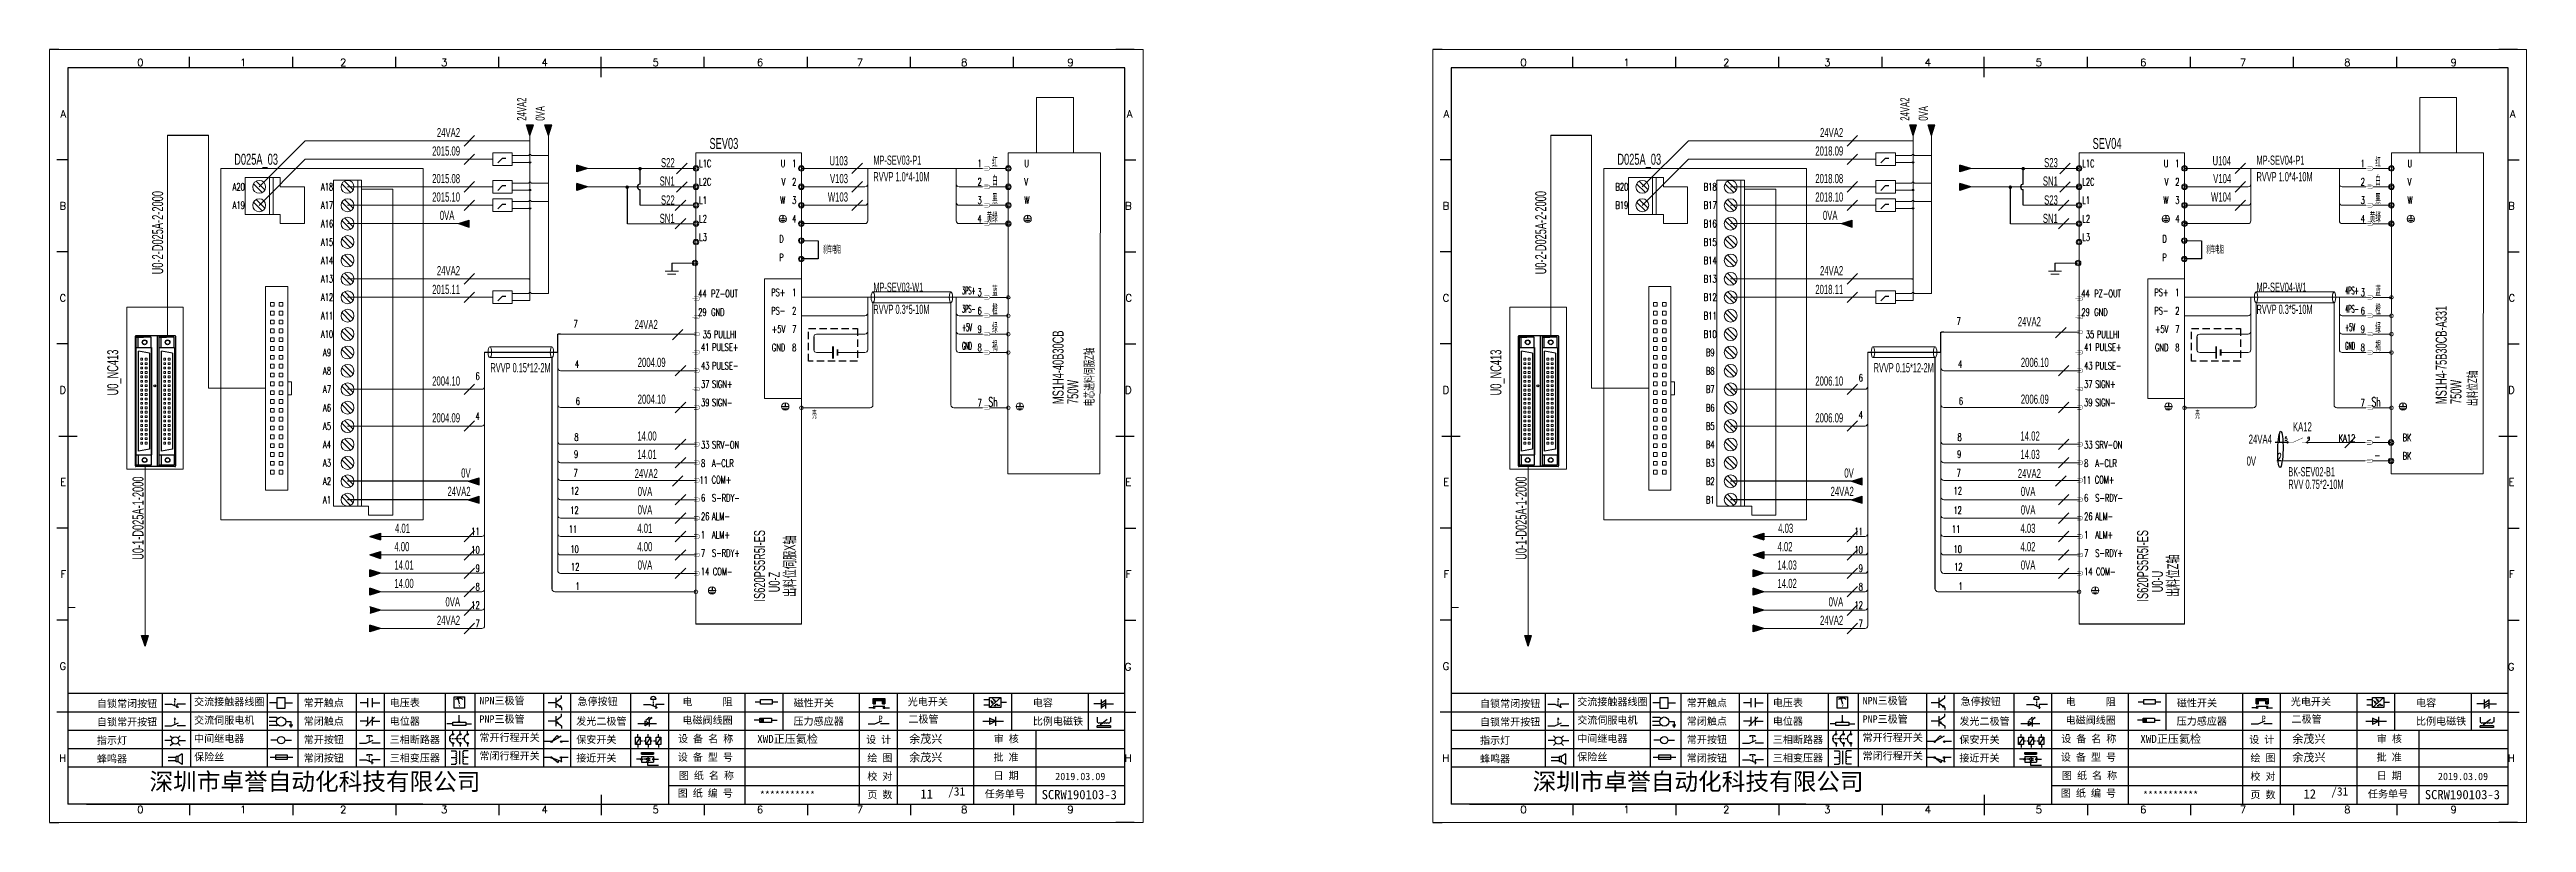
# Model space of a CAD drawing. Header units: millimetres. Extents: x -300 to 54435, y -106 to 60527.
# Drawn here: x 3945 to 4617, y 1900 to 2110 of the extents above; entities that cross this region are included whole.
import ezdxf
from ezdxf.enums import TextEntityAlignment as Align

# ---------------------------------------------------------------- set-up
doc = ezdxf.new("R2010")
doc.units = ezdxf.units.MM
doc.linetypes.add('ACAD_ISO02W100', pattern=[15, 12, -3])
doc.linetypes.add('DASHED', pattern=[0.75, 0.5, -0.25])
for name, color, linetype in [('AE_BOR', 1, 'Continuous'), ('ELEMENT', 7, 'Continuous'), ('SYMS', 7, 'Continuous'), ('Z_OM_GAIKEI', 7, 'Continuous')]:
    doc.layers.add(name, color=color, linetype=linetype)
doc.layers.add('Dimension', color=3, linetype='Continuous', lineweight=13)
doc.styles.get("Standard").update_dxf_attribs({"font": ''})
doc.styles.add('WD', font='romans.shx', dxfattribs={"width": 0.8, "bigfont": 'gbcbig.shx'})
doc.styles.add('样式 8', font='arial.ttf', dxfattribs={"width": 0.6, "height": 2.5})
doc.styles.add('汉字', font='')
doc.styles.get('Standard').set_extended_font_data('SimSun')
doc.styles.get('汉字').set_extended_font_data('新宋体')

msp = doc.modelspace()

# ---------------------------------------------------------------- texts
at = {"lineweight": 0, "style": 'WD', "width": 0.6}
for s, p in [('L1C', (4121.158, 2078.245)), ('1', (4196.753, 2078.253)), ('U', (4209.475, 2078.245)), ('L1C', (4496.729, 2078.245)), ('1', (4572.325, 2078.253)), ('U', (4585.046, 2078.245)), ('L2C', (4121.158, 2073.245)), ('2', (4196.753, 2073.253)), ('V', (4209.475, 2073.245)), ('L2C', (4496.729, 2073.245)), ('2', (4572.325, 2073.253)), ('V', (4585.046, 2073.245)), ('L1', (4121.158, 2068.241)), ('L2', (4121.158, 2063.241)), ('3', (4196.753, 2068.249)), ('4', (4196.753, 2063.245)), ('W', (4209.475, 2068.241)), ('L1', (4496.729, 2068.241)), ('L2', (4496.729, 2063.241)), ('3', (4572.325, 2068.249)), ('4', (4572.325, 2063.245)), ('W', (4585.046, 2068.241)), ('L3', (4121.158, 2058.237)), ('L3', (4496.729, 2058.237)), ('刹车电阻', (4154.838, 2054.749)), ('刹车电阻', (4530.41, 2054.749)), ('44', (4120.908, 2042.879)), ('PZ-OUT', (4124.408, 2042.879)), ('3', (4196.753, 2043.233)), ('44', (4496.479, 2042.879)), ('PZ-OUT', (4499.979, 2042.879)), ('3', (4572.325, 2043.233)), ('29', (4120.908, 2037.879)), ('GND', (4124.408, 2037.879)), ('6', (4196.753, 2038.229)), ('29', (4496.479, 2037.879)), ('GND', (4499.979, 2037.879)), ('6', (4572.325, 2038.229)), ('9', (4196.753, 2033.229)), ('9', (4572.325, 2033.229)), ('41', (4121.658, 2028.304)), ('43', (4121.658, 2023.304)), ('PULSE+', (4124.658, 2028.304)), ('PULSE-', (4124.658, 2023.304)), ('8', (4196.753, 2028.229)), ('41', (4497.229, 2028.304)), ('43', (4497.229, 2023.304)), ('PULSE+', (4500.229, 2028.304)), ('PULSE-', (4500.229, 2023.304)), ('8', (4572.325, 2028.229)), ('37', (4121.658, 2018.304)), ('SIGN+', (4124.658, 2018.304)), ('37', (4497.229, 2018.304)), ('SIGN+', (4500.229, 2018.304)), ('39', (4121.658, 2013.304)), ('SIGN-', (4124.658, 2013.304)), ('7', (4196.753, 2013.229)), ('39', (4497.229, 2013.304)), ('SIGN-', (4500.229, 2013.304)), ('7', (4572.325, 2013.229)), ('33', (4121.658, 2001.816)), ('8', (4121.658, 1996.812)), ('A-CLR ', (4124.658, 1996.812)), ('SRV-ON ', (4124.658, 2001.816)), ('33', (4497.229, 2001.816)), ('8', (4497.229, 1996.812)), ('A-CLR ', (4500.229, 1996.812)), ('SRV-ON ', (4500.229, 2001.816)), ('11', (4121.251, 1992.228)), ('COM+', (4124.547, 1992.338)), ('11', (4496.823, 1992.228)), ('COM+', (4500.118, 1992.338)), ('26', (4121.658, 1982.377)), ('6', (4121.658, 1987.381)), ('ALM- ', (4124.658, 1982.377)), ('S-RDY-', (4124.658, 1987.381)), ('26', (4497.229, 1982.377)), ('6', (4497.229, 1987.381)), ('ALM- ', (4500.229, 1982.377)), ('S-RDY-', (4500.229, 1987.381)), ('1', (4121.658, 1977.389)), ('ALM+', (4124.658, 1977.389)), ('1', (4497.229, 1977.389)), ('ALM+', (4500.229, 1977.389)), ('7', (4121.658, 1972.385)), ('S-RDY+', (4124.658, 1972.385)), ('7', (4497.229, 1972.385)), ('S-RDY+', (4500.229, 1972.385)), ('14', (4121.658, 1967.385)), ('COM-', (4124.869, 1967.385)), ('14', (4497.229, 1967.385)), ('COM-', (4500.441, 1967.385))]:
    msp.add_text(s, height=2, dxfattribs=at).set_placement(p)
for s, height, p in [('U', 2, (4144.55, 2078.245)), ('1', 2, (4147.55, 2078.253)), ('红', 2.5, (4202.219, 2078.245)), ('U', 2, (4520.121, 2078.245)), ('1', 2, (4523.121, 2078.253)), ('红', 2.5, (4577.79, 2078.245)), ('V', 2, (4144.55, 2073.245)), ('2', 2, (4147.55, 2073.253)), ('白', 2.5, (4202.219, 2073.245)), ('V', 2, (4520.121, 2073.245)), ('2', 2, (4523.121, 2073.253)), ('白', 2.5, (4577.79, 2073.245)), ('W', 2, (4144.55, 2068.245)), ('3', 2, (4147.55, 2068.249)), ('4', 2, (4147.55, 2063.245)), ('黄绿', 2.5, (4202.219, 2063.241)), ('黑', 2.5, (4202.219, 2068.241)), ('W', 2, (4520.121, 2068.245)), ('3', 2, (4523.121, 2068.249)), ('4', 2, (4523.121, 2063.245)), ('黄绿', 2.5, (4577.79, 2063.241)), ('黑', 2.5, (4577.79, 2068.241)), ('D', 2, (4144.109, 2057.738)), ('D', 2, (4519.68, 2057.738)), ('P', 2, (4144.109, 2052.738)), ('P', 2, (4519.68, 2052.738)), ('7', 2, (4088.177, 2034.639)), ('7', 2, (4463.748, 2035.436)), ('4', 2, (4088.563, 2023.755)), ('4', 2, (4464.134, 2023.755)), ('6', 2, (4061.578, 2020.467)), ('6', 2, (4437.15, 2020.018)), ('4', 2, (4061.578, 2009.608)), ('6', 2, (4088.788, 2013.687)), ('Sh', 2.5, (4202.219, 2013.225)), ('4', 2, (4437.15, 2009.936)), ('6', 2, (4464.359, 2013.687)), ('Sh', 2.5, (4577.79, 2013.225)), ('8', 2, (4088.414, 2003.913)), ('8', 2, (4463.986, 2003.913)), ('9', 2, (4088.316, 1999.276)), ('9', 2, (4463.888, 1999.276)), ('12', 2, (4088.506, 1989.333)), ('7', 2, (4088.177, 1994.152)), ('12', 2, (4464.078, 1989.333)), ('7', 2, (4463.748, 1994.152)), ('12', 2, (4088.45, 1984.016)), ('12', 2, (4464.021, 1984.016)), ('11', 2, (4061.578, 1978.253)), ('11', 2, (4088.053, 1978.89)), ('11', 2, (4437.15, 1978.253)), ('11', 2, (4463.624, 1978.89)), ('10', 2, (4061.578, 1973.253)), ('10', 2, (4088.486, 1973.449)), ('12', 2, (4088.641, 1968.688)), ('10', 2, (4437.15, 1973.253)), ('10', 2, (4464.058, 1973.449)), ('12', 2, (4464.213, 1968.688)), ('9', 2, (4061.578, 1968.257)), ('8', 2, (4061.578, 1963.257)), ('1', 2, (4088.707, 1963.374)), ('9', 2, (4437.15, 1968.257)), ('8', 2, (4437.15, 1963.257)), ('1', 2, (4464.279, 1963.374)), ('12', 2, (4061.578, 1958.257)), ('12', 2, (4437.15, 1958.257)), ('7', 2, (4061.578, 1953.257)), ('7', 2, (4437.15, 1953.257))]:
    msp.add_text(s, height=height, dxfattribs=at).set_placement(p, align=Align.RIGHT)
for s, p in [('A20', (3996.147, 2072.895)), ('A18', (4020.129, 2072.895)), ('B20', (4371.718, 2072.895)), ('B18', (4395.701, 2072.895)), ('A19', (3996.147, 2067.895)), ('A17', (4020.129, 2067.895)), ('B19', (4371.718, 2067.895)), ('B17', (4395.701, 2067.895)), ('A16', (4020.129, 2062.895)), ('A15', (4020.129, 2057.895)), ('B16', (4395.701, 2062.895)), ('B15', (4395.701, 2057.895)), ('A14', (4020.129, 2052.895)), ('B14', (4395.701, 2052.895)), ('A13', (4020.129, 2047.895)), ('B13', (4395.701, 2047.895)), ('A12', (4020.129, 2042.895)), ('A11', (4020.129, 2037.895)), ('B12', (4395.701, 2042.895)), ('B11', (4395.701, 2037.895)), ('A10', (4020.129, 2032.895)), ('B10', (4395.701, 2032.895)), ('A9', (4020.129, 2027.895)), ('B9', (4395.701, 2027.895)), ('A8', (4020.129, 2022.895)), ('A7', (4020.129, 2017.895)), ('B8', (4395.701, 2022.895)), ('B7', (4395.701, 2017.895)), ('A6', (4020.129, 2012.895)), ('B6', (4395.701, 2012.895)), ('A5', (4020.129, 2007.895)), ('B5', (4395.701, 2007.895)), ('A4', (4020.129, 2002.895)), ('A3', (4020.129, 1997.895)), ('B4', (4395.701, 2002.895)), ('B3', (4395.701, 1997.895)), ('A2', (4020.129, 1992.895)), ('B2', (4395.701, 1992.895)), ('A1', (4020.129, 1987.895)), ('B1', (4395.701, 1987.895))]:
    msp.add_text(s, height=2, dxfattribs=at).set_placement(p, align=Align.MIDDLE)
at = {"color": 6, "lineweight": 0, "style": 'WD', "width": 0.6}
for s, height, p in [('PS+', 2, (4144.55, 2043.229)), ('1', 2, (4147.55, 2043.229)), ('蓝', 2.5, (4202.219, 2043.225)), ('PS+', 2, (4520.121, 2043.229)), ('1', 2, (4523.121, 2043.229)), ('蓝', 2.5, (4577.79, 2043.225)), ('PS-', 2, (4144.55, 2038.229)), ('2', 2, (4147.55, 2038.229)), ('橙', 2.5, (4202.219, 2038.225)), ('PS-', 2, (4520.121, 2038.229)), ('2', 2, (4523.121, 2038.229)), ('橙', 2.5, (4577.79, 2038.225)), ('+5V', 2, (4144.55, 2033.229)), ('7', 2, (4147.55, 2033.229)), ('绿', 2.5, (4202.219, 2033.225)), ('+5V', 2, (4520.121, 2033.229)), ('7', 2, (4523.121, 2033.229)), ('绿', 2.5, (4577.79, 2033.225)), ('GND', 2, (4144.55, 2028.225)), ('8', 2, (4147.55, 2028.225)), ('褐', 2.5, (4202.219, 2028.225)), ('GND', 2, (4520.121, 2028.225)), ('8', 2, (4523.121, 2028.225)), ('褐', 2.5, (4577.79, 2028.225)), ('壳', 2, (4153.053, 2009.943)), ('壳', 2, (4528.625, 2009.943))]:
    msp.add_text(s, height=height, dxfattribs=at).set_placement(p, align=Align.RIGHT)
at = {"color": 6, "lineweight": 0}
for s, height, style, width, p in [('3PS+', 2, 'WD', 0.4, (4192.551, 2043.725)), ('4PS+', 2, 'WD', 0.4, (4568.123, 2043.725)), ('3PS-', 2, 'WD', 0.4, (4192.551, 2038.725)), ('4PS-', 2, 'WD', 0.4, (4568.123, 2038.725)), ('+5V', 2, 'WD', 0.4, (4192.551, 2033.725)), ('+5V', 2, 'WD', 0.4, (4568.123, 2033.725)), ('GND', 2, 'WD', 0.4, (4192.551, 2028.725)), ('GND', 2, 'WD', 0.4, (4568.123, 2028.725)), ('14.00', 2.5, '样式 8', 0.6, (4104.372, 2003.954)), ('14.02', 2.5, '样式 8', 0.6, (4479.944, 2003.954)), ('14.01', 2.5, '样式 8', 0.6, (4104.372, 1998.95)), ('14.03', 2.5, '样式 8', 0.6, (4479.944, 1998.95))]:
    msp.add_text(s, height=height, dxfattribs=dict(at, style=style, width=width)).set_placement(p)
at = {"color": 7, "lineweight": 0, "style": 'WD', "width": 0.6}
for s, p in [('35', (4122.155, 2031.819)), ('PULLHI', (4125.155, 2031.819)), ('35', (4497.689, 2031.819)), ('PULLHI', (4500.689, 2031.819)), ('KA12', (4566.353, 2003.64)), ('BK', (4583.699, 2003.785)), ('BK', (4583.699, 1998.781))]:
    msp.add_text(s, height=2, dxfattribs=at).set_placement(p)
for s, height, p in [('1', 2, (4550.839, 2003.541)), ('-', 2.5, (4577.678, 2003.785)), ('2', 2, (4550.839, 1998.541)), ('-', 2.5, (4577.678, 1998.785))]:
    msp.add_text(s, height=height, dxfattribs=at).set_placement(p, align=Align.RIGHT)
for s, p in [('11', (4181.236, 1906.717)), ('12', (4556.808, 1906.717))]:
    msp.add_text(s, height=2.5).set_placement(p)
at = {"color": 7, "char_height": 2, "attachment_point": 1, "style": '汉字'}
for s, insert in [('{\\fKaiTi_GB2312|b0|i0|c134|p49;自锁常闭按钮}', (3957.628, 1933.52)), ('{\\fKaiTi_GB2312|b0|i0|c134|p49;交流接触器线圈}', (3984.023, 1934.014)), ('{\\fKaiTi_GB2312|b0|i0|c134|p49;常开触点}', (4013.776, 1933.726)), ('{\\fKaiTi_GB2312|b0|i0|c134|p49;电压表}', (4037.136, 1933.736)), ('{\\fKaiTi_GB2312|b0|i0|c134|p49;NPN三极管}', (4061.502, 1934.297)), ('{\\fKaiTi_GB2312|b0|i0|c134|p49;急停按钮}', (4088.124, 1934.084)), ('{\\fKaiTi_GB2312|b0|i0|c134|p49;电      阻}', (4116.63, 1934.012)), ('{\\fKaiTi_GB2312|b0|i0|c134|p49;磁性开关}', (4146.841, 1933.676)), ('{\\fKaiTi_GB2312|b0|i0|c134|p49;光电开关}', (4177.792, 1934.014)), ('{\\fKaiTi_GB2312|b0|i0|c134|p49;电容}', (4211.767, 1933.726)), ('{\\fKaiTi_GB2312|b0|i0|c134|p49;自锁常闭按钮}', (4333.2, 1933.52)), ('{\\fKaiTi_GB2312|b0|i0|c134|p49;交流接触器线圈}', (4359.594, 1934.014)), ('{\\fKaiTi_GB2312|b0|i0|c134|p49;常开触点}', (4389.348, 1933.726)), ('{\\fKaiTi_GB2312|b0|i0|c134|p49;电压表}', (4412.707, 1933.736)), ('{\\fKaiTi_GB2312|b0|i0|c134|p49;NPN三极管}', (4437.074, 1934.297)), ('{\\fKaiTi_GB2312|b0|i0|c134|p49;急停按钮}', (4463.695, 1934.084)), ('{\\fKaiTi_GB2312|b0|i0|c134|p49;电      阻}', (4492.202, 1934.012)), ('{\\fKaiTi_GB2312|b0|i0|c134|p49;磁性开关}', (4522.412, 1933.676)), ('{\\fKaiTi_GB2312|b0|i0|c134|p49;光电开关}', (4553.363, 1934.014)), ('{\\fKaiTi_GB2312|b0|i0|c134|p49;电容}', (4587.339, 1933.726)), ('{\\fKaiTi_GB2312|b0|i0|c134|p49;指示灯}', (3957.628, 1923.52)), ('{\\fKaiTi_GB2312|b0|i0|c134|p49;自锁常开按钮}', (3957.628, 1928.52)), ('{\\fKaiTi_GB2312|b0|i0|c134|p49;交流伺服电机}', (3984.023, 1929.014)), ('{\\fKaiTi_GB2312|b0|i0|c134|p49;中间继电器}', (3984.023, 1924.014)), ('{\\fKaiTi_GB2312|b0|i0|c134|p49;常闭触点}', (4013.776, 1928.726)), ('{\\fKaiTi_GB2312|b0|i0|c134|p49;常开按钮}', (4013.776, 1923.726)), ('{\\fKaiTi_GB2312|b0|i0|c134|p49;三相断路器}', (4037.136, 1923.736)), ('{\\fKaiTi_GB2312|b0|i0|c134|p49;电位器}', (4037.136, 1928.736)), ('{\\fKaiTi_GB2312|b0|i0|c134|p49;PNP三极管}', (4061.502, 1929.297)), ('{\\fKaiTi_GB2312|b0|i0|c134|p49;常开行程开关}', (4061.502, 1924.297)), ('{\\fKaiTi_GB2312|b0|i0|c134|p49;保安开关}', (4087.791, 1923.726)), ('{\\fKaiTi_GB2312|b0|i0|c134|p49;发光二极管}', (4087.791, 1928.726)), ('{\\fKaiTi_GB2312|b0|i0|c134|p0;设 备 名 称}', (4115.423, 1923.961)), ('{\\fKaiTi_GB2312|b0|i0|c134|p49;电磁阀线圈}', (4116.63, 1929.012)), ('{\\fKaiTi_GB2312|b0|i0|c134|p49;压力感应器}', (4146.788, 1928.736)), ('{\\fKaiTi_GB2312|b0|i0|c134|p0;设 计}', (4166.49, 1923.745)), ('{\\fKaiTi_GB2312|b0|i0|c134|p49;二极管}', (4177.973, 1929.297)), ('{\\fKaiTi_GB2312|b0|i0|c134|p0;审 核}', (4201.158, 1923.954)), ('{\\fKaiTi_GB2312|b0|i0|c134|p49;比例电磁铁}', (4211.767, 1928.726)), ('{\\fKaiTi_GB2312|b0|i0|c134|p49;指示灯}', (4333.2, 1923.52)), ('{\\fKaiTi_GB2312|b0|i0|c134|p49;自锁常开按钮}', (4333.2, 1928.52)), ('{\\fKaiTi_GB2312|b0|i0|c134|p49;交流伺服电机}', (4359.594, 1929.014)), ('{\\fKaiTi_GB2312|b0|i0|c134|p49;中间继电器}', (4359.594, 1924.014)), ('{\\fKaiTi_GB2312|b0|i0|c134|p49;常闭触点}', (4389.348, 1928.726)), ('{\\fKaiTi_GB2312|b0|i0|c134|p49;常开按钮}', (4389.348, 1923.726)), ('{\\fKaiTi_GB2312|b0|i0|c134|p49;三相断路器}', (4412.707, 1923.736)), ('{\\fKaiTi_GB2312|b0|i0|c134|p49;电位器}', (4412.707, 1928.736)), ('{\\fKaiTi_GB2312|b0|i0|c134|p49;PNP三极管}', (4437.074, 1929.297)), ('{\\fKaiTi_GB2312|b0|i0|c134|p49;常开行程开关}', (4437.074, 1924.297)), ('{\\fKaiTi_GB2312|b0|i0|c134|p49;保安开关}', (4463.362, 1923.726)), ('{\\fKaiTi_GB2312|b0|i0|c134|p49;发光二极管}', (4463.362, 1928.726)), ('{\\fKaiTi_GB2312|b0|i0|c134|p0;设 备 名 称}', (4490.995, 1923.961)), ('{\\fKaiTi_GB2312|b0|i0|c134|p49;电磁阀线圈}', (4492.202, 1929.012)), ('{\\fKaiTi_GB2312|b0|i0|c134|p49;压力感应器}', (4522.36, 1928.736)), ('{\\fKaiTi_GB2312|b0|i0|c134|p0;设 计}', (4542.062, 1923.745)), ('{\\fKaiTi_GB2312|b0|i0|c134|p49;二极管}', (4553.545, 1929.297)), ('{\\fKaiTi_GB2312|b0|i0|c134|p0;审 核}', (4576.729, 1923.954)), ('{\\fKaiTi_GB2312|b0|i0|c134|p49;比例电磁铁}', (4587.339, 1928.726)), ('{\\fKaiTi_GB2312|b0|i0|c134|p49;蜂鸣器}', (3957.628, 1918.52)), ('{\\fKaiTi_GB2312|b0|i0|c134|p49;保险丝}', (3984.023, 1919.014)), ('{\\fKaiTi_GB2312|b0|i0|c134|p49;常闭按钮}', (4013.776, 1918.726)), ('{\\fKaiTi_GB2312|b0|i0|c134|p49;三相变压器}', (4037.136, 1918.736)), ('{\\fKaiTi_GB2312|b0|i0|c134|p49;常闭行程开关}', (4061.502, 1919.297)), ('{\\fKaiTi_GB2312|b0|i0|c134|p49;接近开关}', (4087.791, 1918.726)), ('{\\fKaiTi_GB2312|b0|i0|c134|p0;设 备 型 号}', (4115.349, 1918.961)), ('{\\fKaiTi_GB2312|b0|i0|c134|p0;绘 图}', (4166.819, 1918.745)), ('{\\fKaiTi_GB2312|b0|i0|c134|p0;批 准}', (4201.088, 1918.954)), ('{\\fKaiTi_GB2312|b0|i0|c134|p49;蜂鸣器}', (4333.2, 1918.52)), ('{\\fKaiTi_GB2312|b0|i0|c134|p49;保险丝}', (4359.594, 1919.014)), ('{\\fKaiTi_GB2312|b0|i0|c134|p49;常闭按钮}', (4389.348, 1918.726)), ('{\\fKaiTi_GB2312|b0|i0|c134|p49;三相变压器}', (4412.707, 1918.736)), ('{\\fKaiTi_GB2312|b0|i0|c134|p49;常闭行程开关}', (4437.074, 1919.297)), ('{\\fKaiTi_GB2312|b0|i0|c134|p49;接近开关}', (4463.362, 1918.726)), ('{\\fKaiTi_GB2312|b0|i0|c134|p0;设 备 型 号}', (4490.92, 1918.961)), ('{\\fKaiTi_GB2312|b0|i0|c134|p0;绘 图}', (4542.39, 1918.745)), ('{\\fKaiTi_GB2312|b0|i0|c134|p0;批 准}', (4576.659, 1918.954)), ('{\\fKaiTi_GB2312|b0|i0|c134|p0;图 纸 名 称}', (4115.632, 1913.961)), ('{\\fKaiTi_GB2312|b0|i0|c134|p0;校 对}', (4166.819, 1913.745)), ('{\\fKaiTi_GB2312|b0|i0|c134|p0;日 期}', (4201.088, 1913.954)), ('{\\fKaiTi_GB2312|b0|i0|c134|p0;图 纸 名 称}', (4491.204, 1913.961)), ('{\\fKaiTi_GB2312|b0|i0|c134|p0;校 对}', (4542.39, 1913.745)), ('{\\fKaiTi_GB2312|b0|i0|c134|p0;日 期}', (4576.659, 1913.954)), ('{\\fKaiTi_GB2312|b0|i0|c134|p0;图 纸 编 号}', (4115.334, 1909.177)), ('{\\fKaiTi_GB2312|b0|i0|c134|p0;页 数}', (4166.819, 1908.745)), ('{\\fKaiTi_GB2312|b0|i0|c134|p0;任务单号}', (4198.712, 1908.954)), ('{\\fKaiTi_GB2312|b0|i0|c134|p0;图 纸 编 号}', (4490.906, 1909.177)), ('{\\fKaiTi_GB2312|b0|i0|c134|p0;页 数}', (4542.39, 1908.745)), ('{\\fKaiTi_GB2312|b0|i0|c134|p0;任务单号}', (4574.283, 1908.954))]:
    msp.add_mtext(s, dxfattribs=dict(at, insert=insert))
at = {"color": 7}
for s, insert, char_height, width, attachment_point in [('{\\fKaiTi_GB2312|b0|i0|c134|p49;XWD\\fNSimSun|b0|i0|c134|p49;正}压氦检', (4136.916, 1924.004), 2.2, 26.57668, 1), ('余茂兴', (4178.202, 1924.004), 2.2, 15.31746, 1), ('{\\fKaiTi_GB2312|b0|i0|c134|p49;XWD\\fNSimSun|b0|i0|c134|p49;正}压氦检', (4512.487, 1924.004), 2.2, 26.57668, 1), ('余茂兴', (4553.774, 1924.004), 2.2, 15.31746, 1), ('余茂兴', (4178.202, 1919.004), 2.2, 15.31746, 1), ('余茂兴', (4553.774, 1919.004), 2.2, 15.31746, 1), ('{\\fKaiTi_GB2312|b0|i0|c134|p49;2019.03.09}', (4224.664, 1912.705), 2, 24.21725, 5), ('{\\fKaiTi_GB2312|b0|i0|c134|p49;2019.03.09}', (4600.113, 1912.705), 2, 24.21725, 5)]:
    msp.add_mtext(s, dxfattribs=dict(at, insert=insert, char_height=char_height, width=width, attachment_point=attachment_point))
at = {"color": 7, "lineweight": -2}
for s, insert, char_height, width, attachment_point in [('深圳市卓誉自动化科技有限公司', (3971.905, 1913.676), 4.70644, 96.11383, 1), ('深圳市卓誉自动化科技有限公司', (4347.477, 1913.676), 4.70644, 96.11383, 1), ('{\\C256;***********}', (4145.13, 1907.705), 2, 31.04816, 5), ('{\\C256;***********}', (4520.702, 1907.705), 2, 31.04816, 5)]:
    msp.add_mtext(s, dxfattribs=dict(at, insert=insert, char_height=char_height, width=width, attachment_point=attachment_point))
at = {"color": 7, "linetype": 'ByBlock', "lineweight": -2, "char_height": 4.26888, "width": 20.81025, "attachment_point": 5}
for insert in [(4187.405, 1908.366), (4562.977, 1908.366)]:
    msp.add_mtext('  {\\H0.53119x; /31}', dxfattribs=dict(at, insert=insert))
at = {"char_height": 2.5, "attachment_point": 1}
for insert in [(4214.176, 1909.039), (4589.747, 1909.039)]:
    msp.add_mtext_dynamic_manual_height_columns('SCRW190103-3', width=16.39674, gutter_width=12.5, heights=[0], dxfattribs=dict(at, insert=insert))
at = {"layer": 'AE_BOR', "color": 7, "style": 'WD'}
for s, p in [('0', (3969.439, 2105.705)), ('1', (3997.365, 2105.705)), ('2', (4024.514, 2105.705)), ('3', (4051.914, 2105.705)), ('4', (4079.215, 2105.705)), ('5', (4109.364, 2105.705)), ('6', (4137.709, 2105.705)), ('7', (4164.807, 2105.705)), ('8', (4193.136, 2105.705)), ('9', (4222.001, 2105.705)), ('0', (4345.011, 2105.705)), ('1', (4372.936, 2105.705)), ('2', (4400.086, 2105.705)), ('3', (4427.486, 2105.705)), ('4', (4454.786, 2105.705)), ('5', (4484.935, 2105.705)), ('6', (4513.28, 2105.705)), ('7', (4540.378, 2105.705)), ('8', (4568.708, 2105.705)), ('9', (4597.572, 2105.705)), ('0', (3969.439, 1902.705)), ('1', (3997.365, 1902.705)), ('2', (4024.514, 1902.705)), ('3', (4051.914, 1902.705)), ('4', (4079.215, 1902.705)), ('5', (4109.364, 1902.705)), ('6', (4137.709, 1902.705)), ('7', (4164.807, 1902.705)), ('8', (4193.136, 1902.705)), ('9', (4222.001, 1902.705)), ('0', (4345.011, 1902.705)), ('1', (4372.936, 1902.705)), ('2', (4400.086, 1902.705)), ('3', (4427.486, 1902.705)), ('4', (4454.786, 1902.705)), ('5', (4484.935, 1902.705)), ('6', (4513.28, 1902.705)), ('7', (4540.378, 1902.705)), ('8', (4568.708, 1902.705)), ('9', (4597.572, 1902.705))]:
    msp.add_text(s, height=2, dxfattribs=at).set_placement(p, align=Align.CENTER)
for s, p in [('A', (3949.272, 2092.705)), ('A', (4238.796, 2092.705)), ('A', (4324.844, 2092.705)), ('A', (4614.368, 2092.705)), ('B', (3949.272, 2067.705)), ('B', (4238.606, 2067.705)), ('B', (4324.844, 2067.705)), ('B', (4614.177, 2067.705)), ('C', (3949.272, 2042.705)), ('C', (4238.701, 2042.705)), ('C', (4324.844, 2042.705)), ('C', (4614.273, 2042.705)), ('D', (3949.272, 2017.705)), ('D', (4238.606, 2017.705)), ('D', (4324.844, 2017.705)), ('D', (4614.177, 2017.705)), ('E', (3949.272, 1992.705)), ('E', (4238.51, 1992.705)), ('E', (4324.844, 1992.705)), ('E', (4614.082, 1992.705)), ('F', (3949.272, 1967.705)), ('F', (4238.51, 1967.705)), ('F', (4238.51, 1967.705)), ('F', (4324.844, 1967.705)), ('F', (4614.082, 1967.705)), ('F', (4614.082, 1967.705)), ('G', (3949.272, 1942.705)), ('G', (4238.51, 1942.486)), ('G', (4324.844, 1942.705)), ('G', (4614.082, 1942.486)), ('H', (3949.272, 1917.705)), ('H', (4238.606, 1917.705)), ('H', (4324.844, 1917.705)), ('H', (4614.177, 1917.705))]:
    msp.add_text(s, height=2, dxfattribs=at).set_placement(p, align=Align.MIDDLE_RIGHT)
at = {"layer": 'Dimension', "lineweight": 0, "style": '样式 8', "width": 0.6}
for s, height, p in [('24VA2', 2.5, (4074.239, 2090.863)), ('0VA', 2.5, (4079.239, 2090.863)), ('24VA2', 2.5, (4449.811, 2090.863)), ('0VA', 2.5, (4454.811, 2090.863)), ('U0-2-D025A-2-2000', 3, (3975.609, 2049.115)), ('U0-2-D025A-2-2000', 3, (4351.181, 2049.115)), ('U0_NC413', 3, (3963.429, 2016.227)), ('U0_NC413', 3, (4339.001, 2016.227)), ('750W', 3, (4224.124, 2013.886)), ('750W', 3, (4599.696, 2013.886)), ('U0-1-D025A-1-2000', 3, (3970.285, 1971.561)), ('U0-1-D025A-1-2000', 3, (4345.857, 1971.561)), ('出料位伺服X轴', 3, (4147.249, 1961.431)), ('出料位Z轴', 3, (4522.821, 1961.431)), ('U0-Z', 3, (4143.052, 1962.724)), ('U0-U', 3, (4518.624, 1962.724))]:
    msp.add_text(s, height=height, rotation=90, dxfattribs=at).set_placement(p)
for s, p in [('24VA2', (4056.242, 2086.395)), ('24VA2', (4431.813, 2086.395)), ('S22', (4114.524, 2078.217)), ('U103', (4161.546, 2078.734)), ('S23', (4490.096, 2078.217)), ('U104', (4537.117, 2078.734)), ('SN1', (4114.524, 2073.217)), ('V103', (4161.587, 2073.895)), ('SN1', (4490.096, 2073.217)), ('V104', (4537.159, 2073.895)), ('0VA', (4054.695, 2063.895)), ('SN1', (4114.524, 2063.08)), ('S22', (4114.524, 2068.08)), ('W103', (4161.587, 2068.895)), ('0VA', (4430.267, 2063.895)), ('SN1', (4490.096, 2063.08)), ('S23', (4490.096, 2068.08)), ('W104', (4537.159, 2068.895)), ('2004.10', (4056.242, 2018.895)), ('2006.10', (4431.813, 2018.895)), ('2004.09', (4056.242, 2008.895)), ('2006.09', (4431.813, 2008.895)), ('24VA2', (4059.107, 1988.895)), ('0V', (4059.107, 1993.895)), ('24VA2', (4434.679, 1988.895)), ('0V', (4434.679, 1993.895))]:
    msp.add_text(s, height=2.5, dxfattribs=at).set_placement(p, align=Align.RIGHT)
for s, height, p in [('SEV03', 3, (4123.964, 2083.178)), ('SEV04', 3, (4499.535, 2083.178)), ('D025A_03', 3, (3994.917, 2078.895)), ('D025A_03', 3, (4370.489, 2078.895)), ('24VA2', 2.5, (4103.646, 2034.247)), ('24VA2', 2.5, (4479.217, 2035.044)), ('24VA2', 2.5, (4103.646, 1993.76)), ('24VA2', 2.5, (4479.217, 1993.76))]:
    msp.add_text(s, height=height, dxfattribs=at).set_placement(p)
at = {"layer": 'Dimension', "color": 6, "lineweight": 0, "style": '样式 8', "width": 0.6}
for s, p in [('2015.09', (4056.242, 2081.395)), ('2018.09', (4431.813, 2081.395)), ('2015.08', (4056.242, 2073.895)), ('2018.08', (4431.813, 2073.895)), ('2015.10', (4056.242, 2068.895)), ('2018.10', (4431.813, 2068.895)), ('2015.11', (4056.242, 2043.774)), ('2018.11', (4431.813, 2043.774))]:
    msp.add_text(s, height=2.5, dxfattribs=at).set_placement(p, align=Align.RIGHT)
at = {"layer": 'Dimension', "color": 3, "lineweight": 0, "style": '样式 8'}
for s, width, p in [('MP-SEV03-P1', 0.5, (4168.477, 2078.895)), ('MP-SEV04-P1', 0.5, (4544.049, 2078.895)), ('MP-SEV03-W1', 0.5, (4168.477, 2044.379)), ('MP-SEV04-W1', 0.5, (4544.049, 2044.379)), ('0VA', 0.6, (4104.478, 1988.887)), ('0VA', 0.6, (4480.049, 1988.887)), ('0VA', 0.6, (4104.478, 1983.883)), ('0VA', 0.6, (4480.049, 1983.883)), ('4.01', 0.6, (4038.579, 1978.895)), ('4.03', 0.6, (4414.151, 1978.895)), ('4.00', 0.6, (4038.406, 1973.895)), ('14.01', 0.6, (4038.406, 1968.899)), ('0VA', 0.6, (4104.478, 1968.891)), ('4.02', 0.6, (4413.977, 1973.895)), ('14.03', 0.6, (4413.977, 1968.899)), ('0VA', 0.6, (4480.049, 1968.891)), ('14.00', 0.6, (4038.406, 1963.899)), ('14.02', 0.6, (4413.977, 1963.899))]:
    msp.add_text(s, height=2.5, dxfattribs=dict(at, width=width)).set_placement(p)
at = {"layer": 'Dimension', "color": 1, "lineweight": 0, "style": '样式 8', "width": 0.5}
for s, p in [('RVVP 1.0*4-10M', (4168.477, 2076.895)), ('RVVP 1.0*4-10M', (4544.049, 2076.895)), ('RVVP 0.3*5-10M', (4168.477, 2040.879)), ('RVVP 0.3*5-10M', (4544.049, 2040.879)), ('RVVP 0.15*12-2M', (4064.503, 2025.01)), ('RVVP 0.15*12-2M', (4440.075, 2025.01))]:
    msp.add_text(s, height=2.5, dxfattribs=at).set_placement(p, align=Align.TOP_LEFT)
at = {"layer": 'Dimension', "color": 3, "lineweight": 0, "style": '样式 8', "width": 0.6}
for s, p in [('24VA2', (4056.242, 2048.891)), ('24VA2', (4431.813, 2048.891)), ('0VA', (4056.242, 1958.899)), ('0VA', (4431.813, 1958.899)), ('24VA2', (4056.242, 1953.899)), ('24VA2', (4431.813, 1953.899))]:
    msp.add_text(s, height=2.5, dxfattribs=at).set_placement(p, align=Align.RIGHT)
at = {"layer": 'Dimension', "color": 6, "lineweight": 0, "style": '样式 8', "width": 0.6}
for s, p in [('MS1H4-75B30CB-A331', (4595.696, 2013.886)), ('MS1H4-40B30CB', (4220.124, 2013.886)), ('IS620PS5R5I-ES', (4139.052, 1960.224)), ('IS620PS5R5I-ES', (4514.624, 1960.224))]:
    msp.add_text(s, height=3, rotation=90, dxfattribs=at).set_placement(p)
for s, p in [('2004.09', (4104.478, 2023.954)), ('2006.10', (4480.049, 2023.954)), ('2004.10', (4104.478, 2013.954)), ('2006.09', (4480.049, 2013.954)), ('4.01', (4104.372, 1978.895)), ('4.03', (4479.944, 1978.895)), ('4.00', (4104.372, 1973.891)), ('4.02', (4479.944, 1973.891))]:
    msp.add_text(s, height=2.5, dxfattribs=at).set_placement(p)
at = {"layer": 'Dimension', "color": 3, "lineweight": 0, "style": '样式 8', "width": 0.6}
for s, p in [('电芯进料伺服Z轴', (4228.321, 2013.294)), ('出料位Z轴', (4603.893, 2013.294))]:
    msp.add_text(s, height=2.5, rotation=90, dxfattribs=at).set_placement(p)
at = {"layer": 'Dimension', "color": 7, "lineweight": 0, "style": '样式 8'}
for s, width, p in [('24VA4', 0.6, (4541.922, 2003.08)), ('KA12', 0.6, (4553.936, 2006.447)), ('0V', 0.6, (4541.349, 1997.144)), ('BK-SEV02-B1', 0.5, (4552.678, 1994.239))]:
    msp.add_text(s, height=2.5, dxfattribs=dict(at, width=width)).set_placement(p)
at = {"layer": 'Dimension', "color": 7, "lineweight": 0, "style": '样式 8', "width": 0.5}
msp.add_text('RVV 0.75*2-10M', height=2.5, dxfattribs=at).set_placement((4552.678, 1993.341), align=Align.TOP_LEFT)

# ---------------------------------------------------------------- blocks, each defined once
blk = doc.blocks.new('WDDOT')
blk.add_hatch(color=256).paths.add_polyline_path([(0.5, 0, 1), (-0.5, 0, 1)])
blk.add_circle((0, 0), 0.5)
blk = doc.blocks.new('磁性开关')
at = {"linetype": 'ByBlock'}
h = blk.add_hatch(dxfattribs=at)
h.set_pattern_fill('ANSI31', color=256, scale=0.1, style=0)
h.paths.add_polyline_path([(-1910.88, -776.69), (-1910.88, -775.29), (-1907.69, -775.29), (-1907.69, -776.69), (-1908.31, -776.69), (-1908.31, -775.79), (-1910.25, -775.79), (-1910.25, -776.69)])
for p, q in [((-1910.91, -777.81), (-1912.09, -777.81)), ((-1910.88, -776.69), (-1910.88, -775.29)), ((-1910.88, -775.29), (-1907.69, -775.29)), ((-1910.88, -776.69), (-1910.25, -776.69)), ((-1910.88, -777.39), (-1907.69, -777.39)), ((-1910.25, -776.69), (-1910.25, -775.79)), ((-1910.25, -775.79), (-1908.31, -775.79)), ((-1908.31, -776.69), (-1908.31, -775.79)), ((-1908.31, -776.69), (-1907.69, -776.69)), ((-1907.69, -775.29), (-1907.69, -776.69)), ((-1907.66, -777.81), (-1906.48, -777.81))]:
    blk.add_line(p, q, dxfattribs=at)
for centre in [(-1910.68, -777.81), (-1907.88, -777.81)]:
    blk.add_circle(centre, 0.225, dxfattribs=at)
blk = doc.blocks.new('*U4')
at = {"linetype": 'ByBlock'}
for p, q in [((-1911.92, -782.07), (-1910.06, -782.07)), ((-1910.06, -782.07), (-1908.18, -782.88)), ((-1909.23, -780.45), (-1909.23, -780.67)), ((-1909.23, -780.45), (-1908.92, -780.84)), ((-1909.23, -780.84), (-1909.23, -781.05)), ((-1909.23, -781.23), (-1909.23, -781.44)), ((-1909.23, -781.61), (-1909.23, -781.83)), ((-1909.23, -782), (-1909.23, -782.21)), ((-1909.23, -782.38), (-1909.23, -782.43)), ((-1908.52, -783.07), (-1908.52, -782.07)), ((-1906.25, -782.07), (-1908.52, -782.07))]:
    blk.add_line(p, q, dxfattribs=at)
blk = doc.blocks.new('*U6')
at = {"linetype": 'ByBlock'}
for p, q in [((-1911.92, -792.89), (-1910.06, -792.89)), ((-1910.06, -792.89), (-1908.18, -792.08)), ((-1908.88, -791.17), (-1909.23, -790.71)), ((-1909.23, -790.71), (-1909.23, -790.92)), ((-1909.23, -791.09), (-1909.23, -791.31)), ((-1909.23, -791.48), (-1909.23, -791.69)), ((-1909.23, -791.86), (-1909.23, -792.08)), ((-1909.23, -792.25), (-1909.23, -792.47)), ((-1906.25, -792.89), (-1908.52, -792.89))]:
    blk.add_line(p, q, dxfattribs=at)
blk = doc.blocks.new('蜂鸣器')
at = {"linetype": 'ByBlock'}
for p, q in [((-1908.8, -796.48), (-1911.01, -796.48)), ((-1908.8, -797.46), (-1911.01, -797.46)), ((-1908.25, -796.26), (-1908.8, -796.26)), ((-1908.8, -797.68), (-1908.8, -796.26)), ((-1908.25, -797.68), (-1908.8, -797.68)), ((-1907.17, -795.53), (-1908.25, -796.26)), ((-1908.25, -797.68), (-1908.25, -796.26)), ((-1907.17, -798.41), (-1908.25, -797.68)), ((-1907.17, -795.53), (-1907.17, -798.41))]:
    blk.add_line(p, q, dxfattribs=at)
blk = doc.blocks.new('指示灯')
at = {"linetype": 'ByBlock'}
for p, q in [((-1854.25, -776.92), (-1856.06, -776.92)), ((-1854.62, -775.59), (-1853.97, -776.23)), ((-1854.62, -778.25), (-1853.97, -777.61)), ((-1851.9, -775.59), (-1852.54, -776.23)), ((-1851.9, -778.25), (-1852.54, -777.61)), ((-1852.26, -776.92), (-1850.45, -776.92))]:
    blk.add_line(p, q, dxfattribs=at)
blk.add_circle((-1853.26, -776.92), 0.992, dxfattribs=at)
blk = doc.blocks.new('光电开关')
at = {"linetype": 'ByBlock'}
h = blk.add_hatch(dxfattribs=at)
h.set_pattern_fill('ANSI31', color=256, scale=0.01, style=0)
h.set_pattern_definition([(45, (0.172267, 0), (-0.0224506403, 0.0224506403), [])])
h.paths.add_polyline_path([(-1882.44, -776.34), (-1882.5, -775.91), (-1882.68, -776.07)])
h.paths.add_polyline_path([(-1882.86, -776.23), (-1882.44, -776.34), (-1882.68, -776.07)])
h.paths.add_polyline_path([(-1883.05, -776.88), (-1883.11, -776.45), (-1883.29, -776.61)])
h.paths.add_polyline_path([(-1883.47, -776.77), (-1883.05, -776.88), (-1883.29, -776.61)])
for p, q in [((-1884.01, -775.96), (-1885.56, -775.96)), ((-1884.01, -777.39), (-1885.56, -777.39)), ((-1880.91, -775.3), (-1884.01, -778.05)), ((-1883.75, -776.09), (-1883.05, -776.88)), ((-1883.11, -776.45), (-1883.47, -776.77)), ((-1883.05, -776.88), (-1883.47, -776.77)), ((-1883.14, -775.55), (-1882.44, -776.34)), ((-1883.05, -776.88), (-1883.11, -776.45)), ((-1882.5, -775.91), (-1882.86, -776.23)), ((-1882.44, -776.34), (-1882.86, -776.23)), ((-1882.78, -777.47), (-1882.23, -777.47)), ((-1882.44, -776.34), (-1882.5, -775.91)), ((-1882.23, -777.47), (-1882.23, -777.14)), ((-1882.23, -777.14), (-1881.78, -777.14)), ((-1881.78, -777.47), (-1881.78, -777.14)), ((-1881.23, -777.47), (-1881.78, -777.47)), ((-1879.37, -776.67), (-1880.91, -776.67))]:
    blk.add_line(p, q, dxfattribs=at)
blk.add_lwpolyline([(-1884.01, -775.3), (-1880.91, -775.3), (-1880.91, -778.05), (-1884.01, -778.05)], close=True, dxfattribs=at)
blk = doc.blocks.new('交流接触器线圈')
at = {"linetype": 'ByBlock'}
for p, q in [((-1880.82, -781.77), (-1882.87, -781.77)), ((-1878.72, -781.77), (-1876.67, -781.77))]:
    blk.add_line(p, q, dxfattribs=at)
blk.add_lwpolyline([(-1880.82, -780.28), (-1878.72, -780.28), (-1878.72, -783.26), (-1880.82, -783.26)], close=True, dxfattribs=at)
blk = doc.blocks.new('交流伺服电机')
at = {"linetype": 'ByBlock'}
for p, q in [((-1880.97, -785.75), (-1882.94, -785.75)), ((-1880.97, -786.85), (-1882.94, -786.85)), ((-1880.97, -785.75), (-1880.65, -786.03)), ((-1878.49, -786.85), (-1877.07, -786.85)), ((-1877.07, -786.85), (-1877.07, -787.72)), ((-1880.97, -787.94), (-1882.94, -787.94)), ((-1880.97, -787.94), (-1880.65, -787.67)), ((-1877.54, -787.72), (-1876.59, -787.72)), ((-1877.38, -788.01), (-1876.75, -788.01)), ((-1877.23, -788.29), (-1876.9, -788.29))]:
    blk.add_line(p, q, dxfattribs=at)
blk.add_circle((-1879.73, -786.85), 1.24, dxfattribs=at)
blk = doc.blocks.new('中间继电器')
at = {"linetype": 'ByBlock'}
for p, q in [((-1880.72, -791.92), (-1882.54, -791.92)), ((-1878.74, -791.92), (-1876.92, -791.92))]:
    blk.add_line(p, q, dxfattribs=at)
blk.add_circle((-1879.73, -791.92), 0.992, dxfattribs=at)
blk = doc.blocks.new('保险丝')
at = {"linetype": 'ByBlock'}
blk.add_line((-1882.72, -796.49), (-1876.55, -796.49), dxfattribs=at)
blk.add_lwpolyline([(-1881.2, -795.86), (-1878.06, -795.86), (-1878.06, -797.12), (-1881.2, -797.12)], close=True, dxfattribs=at)
blk = doc.blocks.new('常开按钮')
at = {"linetype": 'ByBlock'}
for p, q in [((-1909.9, -785.68), (-1908.56, -785.68)), ((-1909.9, -785.68), (-1909.9, -786.07)), ((-1909.23, -785.68), (-1909.23, -785.89)), ((-1909.23, -786.06), (-1909.23, -786.28)), ((-1909.23, -786.45), (-1909.23, -786.67)), ((-1909.23, -786.84), (-1909.23, -787.05)), ((-1908.56, -785.68), (-1908.56, -786.07)), ((-1911.92, -787.73), (-1910.06, -787.73)), ((-1910.06, -787.73), (-1908.18, -786.93)), ((-1909.23, -787.22), (-1909.23, -787.38)), ((-1906.25, -787.73), (-1908.52, -787.73))]:
    blk.add_line(p, q, dxfattribs=at)
blk = doc.blocks.new('常开触点')
at = {"linetype": 'ByBlock'}
for p, q in [((-1853.82, -781.77), (-1855.88, -781.77)), ((-1853.82, -782.99), (-1853.82, -780.56)), ((-1852.6, -782.99), (-1852.6, -780.56)), ((-1852.6, -781.77), (-1850.55, -781.77))]:
    blk.add_line(p, q, dxfattribs=at)
blk = doc.blocks.new('常闭触点')
at = {"linetype": 'ByBlock'}
for p, q in [((-1853.82, -786.77), (-1855.88, -786.77)), ((-1852.01, -785.66), (-1854.43, -788.1)), ((-1853.82, -787.99), (-1853.82, -785.56)), ((-1852.6, -787.99), (-1852.6, -785.56)), ((-1852.6, -786.77), (-1850.55, -786.77))]:
    blk.add_line(p, q, dxfattribs=at)
blk = doc.blocks.new('常闭按钮')
at = {"linetype": 'ByBlock'}
for p, q in [((-1856.13, -792.28), (-1854.28, -792.28)), ((-1854.28, -792.28), (-1852.4, -793.09)), ((-1854.11, -790.83), (-1852.77, -790.83)), ((-1854.11, -790.83), (-1854.11, -791.22)), ((-1853.44, -790.83), (-1853.44, -791.04)), ((-1853.44, -791.21), (-1853.44, -791.43)), ((-1853.44, -791.6), (-1853.44, -791.82)), ((-1853.44, -791.99), (-1853.44, -792.2)), ((-1853.44, -792.37), (-1853.44, -792.53)), ((-1852.77, -790.83), (-1852.77, -791.22)), ((-1850.47, -792.28), (-1852.73, -792.28)), ((-1852.73, -792.28), (-1852.73, -793.43))]:
    blk.add_line(p, q, dxfattribs=at)
blk = doc.blocks.new('电磁阀线圈')
at = {"linetype": 'ByBlock'}
for p, q in [((-1854.61, -796.54), (-1856.17, -796.54)), ((-1854.61, -795.92), (-1853.75, -797.16)), ((-1853.75, -795.92), (-1854.61, -797.16)), ((-1853.75, -795.92), (-1853.75, -797.16)), ((-1851.53, -796.54), (-1849.97, -796.54))]:
    blk.add_line(p, q, dxfattribs=at)
blk.add_lwpolyline([(-1854.61, -795.92), (-1851.53, -795.92), (-1851.53, -797.16), (-1854.61, -797.16)], close=True, dxfattribs=at)
blk = doc.blocks.new('电压表')
at = {"linetype": 'ByBlock'}
for p, q in [((-1814.84, -780.75), (-1814.91, -781.13)), ((-1814.6, -781.05), (-1814.91, -781.13)), ((-1814.84, -780.75), (-1814.46, -782.26)), ((-1814.84, -780.75), (-1814.6, -781.05))]:
    blk.add_line(p, q, dxfattribs=at)
blk.add_lwpolyline([(-1815.84, -780.34), (-1813.07, -780.34), (-1813.07, -783.49), (-1815.84, -783.49)], close=True, dxfattribs=at)
blk.add_arc((-1814.46, -782.26), 1.56, 46.83135, 133.16865, dxfattribs=at)
at = {"linetype": 'ByBlock', "insert": (-1814.7, -782.39), "char_height": 0.75, "width": 0.6768, "attachment_point": 1}
blk.add_mtext('V', dxfattribs=at)
blk = doc.blocks.new('电位器')
at = {"linetype": 'ByBlock'}
for p, q in [((-1814.45, -787.3), (-1814.45, -785.39)), ((-1816.21, -787.75), (-1817.79, -787.75)), ((-1814.45, -787.3), (-1814.62, -786.96)), ((-1814.62, -786.96), (-1814.27, -786.96)), ((-1814.45, -787.3), (-1814.27, -786.96)), ((-1812.68, -787.75), (-1811.1, -787.75))]:
    blk.add_line(p, q, dxfattribs=at)
blk.add_lwpolyline([(-1816.21, -787.3), (-1812.68, -787.3), (-1812.68, -788.2), (-1816.21, -788.2)], close=True, dxfattribs=at)
blk = doc.blocks.new('三相断路器')
at = {"linetype": 'ByBlock'}
for p, q in [((-1817.14, -791.74), (-1816.72, -791.74)), ((-1816.45, -791.74), (-1816.03, -791.74)), ((-1816.17, -790.33), (-1816.17, -789.7)), ((-1816.17, -793.19), (-1816.17, -793.83)), ((-1815.76, -791.74), (-1815.34, -791.74)), ((-1815.07, -791.74), (-1814.65, -791.74)), ((-1814.38, -791.74), (-1813.96, -791.74)), ((-1814.17, -790.33), (-1814.17, -789.7)), ((-1814.17, -793.19), (-1814.17, -793.83)), ((-1813.69, -791.74), (-1813.27, -791.74)), ((-1812.18, -790.33), (-1812.18, -789.7)), ((-1812.18, -793.19), (-1812.18, -793.83))]:
    blk.add_line(p, q, dxfattribs=at)
for centre in [(-1816.17, -790.55), (-1816.17, -792.98), (-1814.17, -790.55), (-1814.17, -792.98), (-1812.18, -790.55), (-1812.18, -792.98)]:
    blk.add_circle(centre, 0.219, dxfattribs=at)
for centre in [(-1815.81, -791.74), (-1813.82, -791.74), (-1811.83, -791.74)]:
    blk.add_arc(centre, 1.32, 115.57905, 244.42095, dxfattribs=at)
blk = doc.blocks.new('三相变压器')
at = {"linetype": 'ByBlock'}
for p, q in [((-1816.69, -795.03), (-1815.37, -795.03)), ((-1816.69, -796.87), (-1815.37, -796.87)), ((-1816.69, -798.71), (-1815.37, -798.71)), ((-1815.37, -795.03), (-1815.37, -795.24)), ((-1815.37, -798.71), (-1815.37, -798.5)), ((-1814.34, -798.7), (-1814.34, -795.04)), ((-1812, -795.03), (-1813.32, -795.03)), ((-1813.32, -795.03), (-1813.32, -795.24)), ((-1812, -796.87), (-1813.32, -796.87)), ((-1813.32, -798.71), (-1813.32, -798.5)), ((-1812, -798.71), (-1813.32, -798.71))]:
    blk.add_line(p, q, dxfattribs=at)
for centre, start, end in [((-1815.37, -795.51), 270, 90), ((-1815.37, -796.06), 270, 90), ((-1815.37, -796.6), 270, 90), ((-1815.37, -797.14), 270, 90), ((-1815.37, -797.68), 270, 90), ((-1815.37, -798.23), 270, 90), ((-1813.32, -795.51), 90, 270), ((-1813.32, -796.06), 90, 270), ((-1813.32, -796.6), 90, 270), ((-1813.32, -797.14), 90, 270), ((-1813.32, -797.68), 90, 270), ((-1813.32, -798.23), 90, 270)]:
    blk.add_arc(centre, 0.271, start, end, dxfattribs=at)
blk = doc.blocks.new('压力感应器')
at = {"linetype": 'ByBlock'}
for p, q in [((-1817.44, -777.73), (-1815.59, -777.73)), ((-1815.59, -777.73), (-1813.71, -776.93)), ((-1811.78, -777.73), (-1814.05, -777.73))]:
    blk.add_line(p, q, dxfattribs=at)
at = {"linetype": 'ByBlock', "insert": (-1814.65, -775.48), "char_height": 1.68, "width": 1.2242, "attachment_point": 1}
blk.add_mtext('{\\fNSimSun|b0|i0|c134|p49;P}', dxfattribs=at)
blk = doc.blocks.new('二极管')
at = {"linetype": 'ByBlock'}
for p, q in [((-1787.52, -776.77), (-1781.92, -776.77)), ((-1783.97, -776.77), (-1785.69, -775.9)), ((-1785.69, -775.9), (-1785.69, -777.65)), ((-1783.97, -776.77), (-1785.69, -777.65)), ((-1783.97, -777.99), (-1783.97, -775.56))]:
    blk.add_line(p, q, dxfattribs=at)
blk = doc.blocks.new('NPN三极管')
at = {"linetype": 'ByBlock'}
for p, q in [((-1784.15, -780.66), (-1784.15, -779.98)), ((-1785.73, -781.97), (-1787.81, -781.97)), ((-1785.73, -780.61), (-1785.73, -783.32)), ((-1785.73, -781.82), (-1784.15, -780.66)), ((-1785.73, -782.11), (-1784.15, -783.27)), ((-1784.41, -782.73), (-1784.74, -783.18)), ((-1784.15, -783.27), (-1784.74, -783.18)), ((-1784.15, -783.27), (-1784.41, -782.73)), ((-1784.15, -783.27), (-1784.15, -783.96))]:
    blk.add_line(p, q, dxfattribs=at)
blk = doc.blocks.new('PNP三极管')
at = {"linetype": 'ByBlock'}
for p, q in [((-1784.9, -786.74), (-1786.98, -786.74)), ((-1784.9, -785.38), (-1784.9, -788.09)), ((-1784.9, -786.59), (-1783.32, -785.43)), ((-1784.9, -786.88), (-1783.32, -788.04)), ((-1784.9, -786.88), (-1784.31, -786.97)), ((-1784.9, -786.88), (-1784.64, -787.42)), ((-1783.32, -785.43), (-1783.32, -784.75)), ((-1784.31, -786.97), (-1784.64, -787.42)), ((-1783.32, -788.04), (-1783.32, -788.73))]:
    blk.add_line(p, q, dxfattribs=at)
blk = doc.blocks.new('常开行程开关')
at = {"linetype": 'ByBlock'}
for p, q in [((-1786.29, -792.3), (-1788.01, -792.3)), ((-1785.89, -792.17), (-1784.52, -790.62)), ((-1785.89, -792.17), (-1783.43, -790.72)), ((-1784.52, -790.62), (-1784.19, -791.17)), ((-1781.48, -792.3), (-1783.21, -792.3))]:
    blk.add_line(p, q, dxfattribs=at)
for centre in [(-1786.07, -792.3), (-1783.42, -792.3)]:
    blk.add_circle(centre, 0.219, dxfattribs=at)
blk = doc.blocks.new('常闭行程开关')
at = {"linetype": 'ByBlock'}
for p, q in [((-1786.34, -796.62), (-1788.07, -796.62)), ((-1785.93, -796.72), (-1783.25, -797.7)), ((-1785.93, -796.72), (-1784.3, -798)), ((-1784.3, -798), (-1784.08, -797.4)), ((-1783.48, -796.84), (-1783.48, -797.85)), ((-1781.54, -796.62), (-1783.26, -796.62))]:
    blk.add_line(p, q, dxfattribs=at)
for centre in [(-1786.12, -796.62), (-1783.48, -796.62)]:
    blk.add_circle(centre, 0.219, dxfattribs=at)
blk = doc.blocks.new('电容')
at = {"linetype": 'ByBlock'}
for p, q in [((-1756.08, -781.77), (-1758.13, -781.77)), ((-1756.08, -782.99), (-1756.08, -780.56)), ((-1754.86, -780.79), (-1756.08, -781.55)), ((-1754.86, -781.44), (-1756.08, -782.2)), ((-1754.86, -781.99), (-1756.08, -782.75)), ((-1754.86, -782.99), (-1754.86, -780.56)), ((-1754.86, -781.77), (-1752.81, -781.77))]:
    blk.add_line(p, q, dxfattribs=at)
blk = doc.blocks.new('发光二极管')
at = {"linetype": 'ByBlock'}
for p, q in [((-1758.01, -786.77), (-1752.89, -786.77)), ((-1754.84, -786.77), (-1756.04, -786.16)), ((-1756.04, -786.16), (-1756.04, -787.39)), ((-1754.84, -786.77), (-1756.04, -787.39)), ((-1755.78, -785.92), (-1754.89, -785.14)), ((-1754.89, -785.14), (-1755.2, -785.22)), ((-1755.2, -785.22), (-1755.01, -785.43)), ((-1755.08, -785.92), (-1754.18, -785.14)), ((-1754.89, -785.14), (-1755.01, -785.43)), ((-1754.84, -787.63), (-1754.84, -785.92)), ((-1754.18, -785.14), (-1754.49, -785.22)), ((-1754.49, -785.22), (-1754.31, -785.43)), ((-1754.18, -785.14), (-1754.31, -785.43))]:
    blk.add_line(p, q, dxfattribs=at)
blk = doc.blocks.new('比例电磁阀')
at = {"linetype": 'ByBlock'}
for p, q in [((-1757.26, -775.38), (-1757.26, -776.71)), ((-1757.26, -776.71), (-1757.05, -776.71)), ((-1753.6, -777.73), (-1757.25, -777.73)), ((-1757.25, -778.13), (-1757.25, -777.73)), ((-1753.6, -778.13), (-1757.25, -778.13)), ((-1754.5, -775.98), (-1756.35, -777.44)), ((-1756.35, -777.44), (-1756.25, -777.25)), ((-1756.35, -777.44), (-1756.15, -777.38)), ((-1756.15, -777.38), (-1756.25, -777.25)), ((-1753.58, -776.71), (-1753.8, -776.71)), ((-1753.6, -777.73), (-1753.6, -778.13)), ((-1753.58, -775.38), (-1753.58, -776.71))]:
    blk.add_line(p, q, dxfattribs=at)
for centre in [(-1756.78, -776.71), (-1756.24, -776.71), (-1755.7, -776.71), (-1755.15, -776.71), (-1754.61, -776.71), (-1754.07, -776.71)]:
    blk.add_arc(centre, 0.271, 180, 0, dxfattribs=at)
blk = doc.blocks.new('保安开关')
at = {"linetype": 'ByBlock'}
for p, q in [((-1757.33, -790.79), (-1758.6, -792.81)), ((-1757.96, -790.79), (-1757.96, -789.97)), ((-1757.96, -792.81), (-1757.96, -793.62)), ((-1757.33, -791.8), (-1756.72, -791.8)), ((-1756.35, -791.8), (-1755.89, -791.8)), ((-1754.54, -790.79), (-1755.81, -792.81)), ((-1755.17, -790.79), (-1755.17, -789.97)), ((-1755.17, -792.81), (-1755.17, -793.62)), ((-1754.52, -791.8), (-1754.06, -791.8)), ((-1753.69, -791.8), (-1753.08, -791.8)), ((-1751.75, -790.79), (-1753.02, -792.81)), ((-1752.39, -790.79), (-1752.39, -789.97)), ((-1752.39, -792.81), (-1752.39, -793.62))]:
    blk.add_line(p, q, dxfattribs=at)
for points in [[(-1758.6, -790.79), (-1757.33, -790.79), (-1757.33, -792.81), (-1758.6, -792.81)], [(-1755.81, -790.79), (-1754.54, -790.79), (-1754.54, -792.81), (-1755.81, -792.81)], [(-1753.02, -790.79), (-1751.75, -790.79), (-1751.75, -792.81), (-1753.02, -792.81)]]:
    blk.add_lwpolyline(points, close=True, dxfattribs=at)
blk = doc.blocks.new('接近开关')
at = {"linetype": 'ByBlock'}
h = blk.add_hatch(dxfattribs=at)
h.set_pattern_fill('ANSI31', color=256, scale=0.01, style=0)
h.set_pattern_definition([(45, (-89.131516, -30.795668), (-0.0224506403, 0.0224506403), [])])
h.paths.add_polyline_path([(-1516.96, -1123.35), (-1516.96, -1122.85), (-1513.76, -1122.85), (-1513.76, -1123.35)])
for p, q in [((-1516.96, -1123.35), (-1516.96, -1122.85)), ((-1516.96, -1122.85), (-1513.76, -1122.85)), ((-1513.76, -1122.85), (-1513.76, -1123.35)), ((-1517.18, -1124.71), (-1518.36, -1124.71)), ((-1516.96, -1123.35), (-1513.76, -1123.35)), ((-1516.96, -1123.95), (-1513.76, -1123.95)), ((-1516.96, -1123.95), (-1516.96, -1125.47)), ((-1516.96, -1125.47), (-1513.76, -1125.47)), ((-1515.91, -1124.71), (-1516.45, -1124.71)), ((-1515.11, -1124.31), (-1515.91, -1124.71)), ((-1515.11, -1125.11), (-1515.91, -1124.71)), ((-1515.36, -1125.69), (-1515.36, -1126.36)), ((-1515.36, -1126.36), (-1512.36, -1126.36)), ((-1515.33, -1124.53), (-1515.17, -1124.53)), ((-1515.33, -1124.88), (-1515.17, -1124.88)), ((-1515.25, -1124.45), (-1515.25, -1124.61)), ((-1515.11, -1124.31), (-1515.11, -1125.11)), ((-1515.11, -1124.48), (-1514.58, -1124.48)), ((-1515.11, -1124.94), (-1514.58, -1124.94)), ((-1513.76, -1123.95), (-1513.76, -1125.47)), ((-1513.54, -1124.71), (-1512.36, -1124.71))]:
    blk.add_line(p, q, dxfattribs=at)
for centre in [(-1516.96, -1124.71), (-1515.36, -1125.47), (-1513.76, -1124.71)]:
    blk.add_circle(centre, 0.225, dxfattribs=at)
blk = doc.blocks.new('电阻')
at = {"linetype": 'ByBlock'}
for p, q in [((-3.09, 0), (-1.57, 0)), ((1.57, 0), (3.09, 0))]:
    blk.add_line(p, q, dxfattribs=at)
blk.add_lwpolyline([(-1.57, 0.63), (1.57, 0.63), (1.57, -0.63), (-1.57, -0.63)], close=True, dxfattribs=at)
blk = doc.blocks.new('急停按钮')
at = {"linetype": 'ByBlock'}
for p, q in [((-1.86, 0), (0, 0)), ((0, 0), (1.88, -0.81)), ((0.06, 1.45), (1.61, 1.45)), ((0.83, 1.45), (0.83, 1.24)), ((0.83, 1.07), (0.83, 0.85)), ((0.83, 0.68), (0.83, 0.47)), ((0.83, 0.29), (0.83, 0.08)), ((3.81, 0), (1.54, 0)), ((1.54, 0), (1.54, -1.15)), ((0.83, -0.09), (0.83, -0.24))]:
    blk.add_line(p, q, dxfattribs=at)
blk.add_arc((0.83, 1.45), 0.774, 0, 180)
blk = doc.blocks.new('$element$00000498')
at = {"const_width": 0.0233}
for points in [[(0, 0), (0, -0.25)], [(-0.25, -0.2), (0, -0.75)], [(0, -0.75), (0, -1)]]:
    blk.add_lwpolyline(points, dxfattribs=at)
at = {"flags": 9}
blk.add_attdef('S', (0, 0), '', height=0.00000667, dxfattribs=at)
blk = doc.blocks.new('H_KA_NO')
at = {"lineweight": 0}
for centre in [(0.2, 0), (5.6, 0)]:
    blk.add_circle(centre, 0.2, dxfattribs=at)
at = {"layer": 'ELEMENT', "color": 1, "xscale": 5, "yscale": 5, "zscale": 5, "rotation": 270}
blk.add_blockref('$element$00000498', (5.4, 0), dxfattribs=at)
at = {"lineweight": 0, "style": 'WD', "width": 0.8}
blk.add_attdef('端子号', text='', height=1, dxfattribs=at).set_placement((0.2, 0.5), align=Align.RIGHT)
blk.add_attdef('端子号', (5.6, 0.5), '', height=1, dxfattribs=at)

# ---------------------------------------------------------------- hatches: boundary and pattern name
for points in [[(4075.224, 2086.863), (4074.288, 2089.781), (4076.159, 2089.781)], [(4080.224, 2086.863), (4079.288, 2089.781), (4081.159, 2089.781)], [(4450.795, 2086.863), (4449.86, 2089.781), (4451.731, 2089.781)], [(4455.795, 2086.863), (4454.86, 2089.781), (4456.731, 2089.781)], [(4087.94, 2076.942), (4087.94, 2078.813), (4090.859, 2077.878)], [(4463.512, 2076.942), (4463.512, 2078.813), (4466.43, 2077.878)], [(4087.94, 2071.942), (4087.94, 2073.813), (4090.859, 2072.878)], [(4463.512, 2071.942), (4463.512, 2073.813), (4466.43, 2072.878)], [(4055.787, 2062.895), (4058.705, 2061.959), (4058.705, 2063.83)], [(4431.359, 2062.895), (4434.277, 2061.959), (4434.277, 2063.83)], [(4058.478, 1992.895), (4061.396, 1991.959), (4061.396, 1993.83)], [(4434.049, 1992.895), (4436.968, 1991.959), (4436.968, 1993.83)], [(4058.478, 1987.895), (4061.396, 1986.959), (4061.396, 1988.83)], [(4434.049, 1987.895), (4436.968, 1986.959), (4436.968, 1988.83)], [(4031.755, 1977.891), (4034.674, 1976.955), (4034.674, 1978.826)], [(4407.327, 1977.891), (4410.246, 1976.955), (4410.246, 1978.826)], [(4031.755, 1972.895), (4034.674, 1971.959), (4034.674, 1973.83)], [(4407.327, 1972.895), (4410.246, 1971.959), (4410.246, 1973.83)], [(4031.755, 1966.963), (4031.755, 1968.834), (4034.674, 1967.899)], [(4407.327, 1966.963), (4407.327, 1968.834), (4410.246, 1967.899)], [(4031.755, 1961.963), (4031.755, 1963.834), (4034.674, 1962.899)], [(4034.674, 1957.899), (4031.755, 1956.963), (4031.755, 1958.834)], [(4407.327, 1961.963), (4407.327, 1963.834), (4410.246, 1962.899)], [(4410.246, 1957.899), (4407.327, 1956.963), (4407.327, 1958.834)], [(3970.708, 1948.079), (3969.773, 1950.997), (3971.643, 1950.997)], [(4031.755, 1951.963), (4031.755, 1953.834), (4034.674, 1952.899)], [(4346.28, 1948.079), (4345.344, 1950.997), (4347.215, 1950.997)], [(4407.327, 1951.963), (4407.327, 1953.834), (4410.246, 1952.899)]]:
    msp.add_hatch(color=256).paths.add_polyline_path(points)
h = msp.add_hatch(color=256)
edge = h.paths.add_edge_path()
edge.add_arc((4075.224, 2079.534), 0.197, 0, 360)
at = {"lineweight": -2}
h = msp.add_hatch(color=0, dxfattribs=at)
edge = h.paths.add_edge_path()
edge.add_arc((4105.114, 2077.822), 0.5, 0, 360)
h = msp.add_hatch(color=256)
edge = h.paths.add_edge_path()
edge.add_arc((4450.795, 2079.534), 0.197, 0, 360)
h = msp.add_hatch(color=0, dxfattribs=at)
edge = h.paths.add_edge_path()
edge.add_arc((4480.686, 2077.822), 0.5, 0, 360)
h = msp.add_hatch(color=256)
edge = h.paths.add_edge_path()
edge.add_arc((4075.224, 2072.034), 0.197, 0, 360)
h = msp.add_hatch(color=0, dxfattribs=at)
edge = h.paths.add_edge_path()
edge.add_arc((4101.61, 2072.797), 0.5, 0, 360)
h = msp.add_hatch(color=256)
edge = h.paths.add_edge_path()
edge.add_arc((4450.795, 2072.034), 0.197, 0, 360)
h = msp.add_hatch(color=0, dxfattribs=at)
edge = h.paths.add_edge_path()
edge.add_arc((4477.181, 2072.797), 0.5, 0, 360)
h = msp.add_hatch(color=256)
edge = h.paths.add_edge_path()
edge.add_arc((4075.224, 2067.034), 0.197, 0, 360)
h = msp.add_hatch(color=256)
edge = h.paths.add_edge_path()
edge.add_arc((4450.795, 2067.034), 0.197, 0, 360)

# ---------------------------------------------------------------- linework, layer by layer
at = {"color": 7}
for p, q in [((4236.772, 2105.205), (3949.772, 2105.205)), ((3949.772, 2105.205), (3949.772, 1905.205)), ((4236.772, 1905.205), (4236.772, 2105.205)), ((4612.344, 2105.205), (4325.344, 2105.205)), ((4325.344, 2105.205), (4325.344, 1905.205)), ((4612.344, 1905.205), (4612.344, 2105.205)), ((4552.462, 2003.47), (4549.14, 2003.47)), ((3954.802, 1905.205), (4234.302, 1905.205)), ((4075.569, 1905.205), (4135.519, 1905.205)), ((4135.519, 1905.205), (4204.304, 1905.205)), ((4330.374, 1905.205), (4609.874, 1905.205)), ((4451.141, 1905.205), (4511.091, 1905.205)), ((4511.091, 1905.205), (4579.876, 1905.205))]:
    msp.add_line(p, q, dxfattribs=at)
at = {"color": 3, "lineweight": 0}
for p, q in [((3976.807, 2032.039), (3976.807, 2086.905)), ((3987.919, 2086.905), (3987.919, 2018.178)), ((4352.378, 2032.039), (4352.378, 2086.905)), ((4363.49, 2086.905), (4363.49, 2018.178)), ((4025.679, 2042.891), (4065.141, 2042.891)), ((4401.251, 2042.891), (4440.713, 2042.891)), ((4003.432, 2018.178), (3987.919, 2018.178)), ((4025.679, 2017.895), (4062.169, 2017.895)), ((4120.29, 2022.954), (4083.545, 2022.954)), ((4379.003, 2018.178), (4363.49, 2018.178)), ((4401.251, 2017.895), (4437.741, 2017.895)), ((4495.861, 2022.954), (4459.116, 2022.954)), ((4083.545, 2012.954), (4120.29, 2012.954)), ((4459.116, 2012.954), (4495.861, 2012.954)), ((4025.679, 2007.895), (4062.169, 2007.895)), ((4401.251, 2007.895), (4437.741, 2007.895)), ((4083.545, 2002.954), (4120.29, 2002.954)), ((4083.545, 1997.95), (4120.29, 1997.95)), ((4459.116, 2002.954), (4495.861, 2002.954)), ((4459.116, 1997.95), (4495.861, 1997.95)), ((3970.708, 1950.997), (3970.708, 1996.92)), ((4083.545, 1993.155), (4120.29, 1993.155)), ((4346.28, 1950.997), (4346.28, 1996.92)), ((4459.116, 1993.155), (4495.861, 1993.155))]:
    msp.add_line(p, q, dxfattribs=at)
at = {"color": 3}
for p, q in [((3976.807, 2086.905), (3987.919, 2086.905)), ((4352.378, 2086.905), (4363.49, 2086.905))]:
    msp.add_line(p, q, dxfattribs=at)
at = {"lineweight": 0}
for p, q in [((4001.66, 2072.857), (4014.197, 2085.395)), ((4014.197, 2085.395), (4075.224, 2085.395)), ((4075.224, 2042.03), (4075.224, 2086.863)), ((4080.224, 2043.925), (4080.224, 2086.863)), ((4377.231, 2072.857), (4389.769, 2085.395)), ((4389.769, 2085.395), (4450.795, 2085.395)), ((4450.795, 2042.03), (4450.795, 2086.863)), ((4455.795, 2043.925), (4455.795, 2086.863)), ((4001.66, 2067.857), (4014.197, 2080.395)), ((4014.197, 2080.395), (4065.141, 2080.395)), ((4070.397, 2081.429), (4074.879, 2081.429)), ((4070.397, 2079.534), (4075.224, 2079.534)), ((4075.551, 2081.429), (4080.224, 2081.429)), ((4377.231, 2067.857), (4389.769, 2080.395)), ((4389.769, 2080.395), (4440.713, 2080.395)), ((4445.969, 2081.429), (4450.45, 2081.429)), ((4445.969, 2079.534), (4450.795, 2079.534)), ((4451.122, 2081.429), (4455.795, 2081.429)), ((3997.915, 2065.395), (3997.915, 2075.395)), ((4007.41, 2075.395), (3997.915, 2075.395)), ((4004.479, 2065.395), (4004.479, 2075.395)), ((4005.479, 2065.395), (4005.479, 2075.395)), ((4007.41, 2072.895), (4007.41, 2075.395)), ((4013.974, 2072.895), (4007.41, 2072.895)), ((4013.974, 2072.895), (4013.974, 2062.895)), ((4021.897, 1986.107), (4021.897, 2074.682)), ((4029.461, 2074.682), (4021.897, 2074.682)), ((4025.679, 2072.895), (4065.141, 2072.895)), ((4028.461, 1986.107), (4028.461, 2074.682)), ((4029.461, 1986.107), (4029.461, 2074.682)), ((4037.956, 2072.228), (4029.461, 2072.228)), ((4037.956, 2072.228), (4037.956, 1983.653)), ((4070.397, 2073.929), (4074.879, 2073.929)), ((4070.397, 2072.034), (4075.224, 2072.034)), ((4075.551, 2073.929), (4080.224, 2073.929)), ((4120.157, 2077.878), (4090.859, 2077.878)), ((4120.157, 2072.878), (4090.859, 2072.878)), ((4148.918, 2077.895), (4198.115, 2077.895)), ((4148.918, 2072.895), (4166.183, 2072.895)), ((4166.933, 2063.645), (4166.933, 2077.895)), ((4190.982, 2063.645), (4190.982, 2077.895)), ((4198.115, 2072.895), (4191.732, 2072.895)), ((4200.115, 2077.895), (4204.357, 2077.895)), ((4205.107, 2072.895), (4200.115, 2072.895)), ((4373.487, 2065.395), (4373.487, 2075.395)), ((4382.981, 2075.395), (4373.487, 2075.395)), ((4380.051, 2065.395), (4380.051, 2075.395)), ((4381.051, 2065.395), (4381.051, 2075.395)), ((4382.981, 2072.895), (4382.981, 2075.395)), ((4389.545, 2072.895), (4382.981, 2072.895)), ((4389.545, 2072.895), (4389.545, 2062.895)), ((4397.469, 1986.107), (4397.469, 2074.682)), ((4405.033, 2074.682), (4397.469, 2074.682)), ((4401.251, 2072.895), (4440.713, 2072.895)), ((4404.033, 1986.107), (4404.033, 2074.682)), ((4405.033, 1986.107), (4405.033, 2074.682)), ((4413.528, 2072.228), (4405.033, 2072.228)), ((4413.528, 2072.228), (4413.528, 1983.653)), ((4445.969, 2073.929), (4450.45, 2073.929)), ((4445.969, 2072.034), (4450.795, 2072.034)), ((4451.122, 2073.929), (4455.795, 2073.929)), ((4495.729, 2077.878), (4466.43, 2077.878)), ((4495.729, 2072.878), (4466.43, 2072.878)), ((4524.489, 2077.895), (4573.686, 2077.895)), ((4524.489, 2072.895), (4541.755, 2072.895)), ((4542.505, 2063.645), (4542.505, 2077.895)), ((4566.553, 2063.645), (4566.553, 2077.895)), ((4573.686, 2072.895), (4567.303, 2072.895)), ((4575.686, 2077.895), (4579.928, 2077.895)), ((4580.678, 2072.895), (4575.686, 2072.895)), ((4007.41, 2065.395), (3997.915, 2065.395)), ((4007.41, 2062.895), (4007.41, 2065.395)), ((4025.679, 2067.895), (4065.141, 2067.895)), ((4070.397, 2068.929), (4074.879, 2068.929)), ((4070.397, 2067.034), (4075.224, 2067.034)), ((4075.551, 2068.929), (4080.224, 2068.929)), ((4119.79, 2067.891), (4105.11, 2067.891)), ((4148.918, 2067.895), (4166.183, 2067.895)), ((4198.115, 2067.895), (4191.732, 2067.895)), ((4205.107, 2067.891), (4200.115, 2067.891)), ((4382.981, 2065.395), (4373.487, 2065.395)), ((4382.981, 2062.895), (4382.981, 2065.395)), ((4401.251, 2067.895), (4440.713, 2067.895)), ((4445.969, 2068.929), (4450.45, 2068.929)), ((4445.969, 2067.034), (4450.795, 2067.034)), ((4451.122, 2068.929), (4455.795, 2068.929)), ((4495.361, 2067.891), (4480.682, 2067.891)), ((4524.489, 2067.895), (4541.755, 2067.895)), ((4573.686, 2067.895), (4567.303, 2067.895)), ((4580.678, 2067.891), (4575.686, 2067.891)), ((4013.974, 2062.895), (4007.41, 2062.895)), ((4025.679, 2062.895), (4055.787, 2062.895)), ((4119.79, 2062.891), (4101.693, 2062.891)), ((4142.97, 2064.179), (4144.759, 2064.179)), ((4143.303, 2063.75), (4144.427, 2063.75)), ((4143.588, 2063.404), (4144.162, 2063.404)), ((4148.918, 2062.895), (4166.183, 2062.895)), ((4198.115, 2062.895), (4191.732, 2062.895)), ((4205.107, 2062.887), (4200.115, 2062.887)), ((4209.461, 2064.179), (4211.249, 2064.179)), ((4209.793, 2063.75), (4210.917, 2063.75)), ((4210.078, 2063.404), (4210.652, 2063.404)), ((4389.545, 2062.895), (4382.981, 2062.895)), ((4401.251, 2062.895), (4431.359, 2062.895)), ((4495.361, 2062.891), (4477.264, 2062.891)), ((4518.542, 2064.179), (4520.331, 2064.179)), ((4518.874, 2063.75), (4519.999, 2063.75)), ((4519.16, 2063.404), (4519.733, 2063.404)), ((4524.489, 2062.895), (4541.755, 2062.895)), ((4573.686, 2062.895), (4567.303, 2062.895)), ((4580.678, 2062.887), (4575.686, 2062.887)), ((4585.032, 2064.179), (4586.821, 2064.179)), ((4585.365, 2063.75), (4586.489, 2063.75)), ((4585.65, 2063.404), (4586.223, 2063.404)), ((4120.04, 2052.186), (4113.733, 2052.186)), ((4495.611, 2052.186), (4489.304, 2052.186)), ((4025.679, 2047.895), (4074.879, 2047.895)), ((4111.944, 2049.991), (4115.521, 2049.991)), ((4112.609, 2049.133), (4114.857, 2049.133)), ((4401.251, 2047.895), (4450.45, 2047.895)), ((4487.516, 2049.991), (4491.093, 2049.991)), ((4488.18, 2049.133), (4490.428, 2049.133)), ((4070.397, 2043.925), (4074.879, 2043.925)), ((4070.397, 2042.03), (4075.224, 2042.03)), ((4075.551, 2043.925), (4080.224, 2043.925)), ((4198.115, 2042.879), (4148.918, 2042.879)), ((4166.933, 2028.629), (4166.933, 2042.879)), ((4168.342, 2041.413), (4168.342, 2013.621)), ((4168.342, 2041.413), (4189.523, 2041.413)), ((4168.362, 2044.343), (4189.523, 2044.344)), ((4189.523, 2041.413), (4189.523, 2013.629)), ((4190.982, 2028.629), (4190.982, 2042.879)), ((4205.107, 2042.875), (4200.115, 2042.875)), ((4445.969, 2043.925), (4450.45, 2043.925)), ((4445.969, 2042.03), (4450.795, 2042.03)), ((4451.122, 2043.925), (4455.795, 2043.925)), ((4573.686, 2042.879), (4524.489, 2042.879)), ((4542.505, 2028.629), (4542.505, 2042.879)), ((4543.913, 2041.413), (4543.913, 2013.621)), ((4543.913, 2041.413), (4565.095, 2041.413)), ((4543.934, 2044.343), (4565.095, 2044.344)), ((4565.095, 2041.413), (4565.095, 2013.629)), ((4566.553, 2028.629), (4566.553, 2042.879)), ((4580.678, 2042.875), (4575.686, 2042.875)), ((4148.918, 2037.879), (4166.183, 2037.879)), ((4153.045, 2032.879), (4166.183, 2032.879)), ((4198.115, 2037.879), (4191.732, 2037.879)), ((4198.115, 2032.879), (4191.732, 2032.879)), ((4205.107, 2037.871), (4200.115, 2037.871)), ((4205.107, 2032.871), (4200.115, 2032.871)), ((4524.489, 2037.879), (4541.755, 2037.879)), ((4528.617, 2032.879), (4541.755, 2032.879)), ((4573.686, 2037.879), (4567.303, 2037.879)), ((4573.686, 2032.879), (4567.303, 2032.879)), ((4580.678, 2037.871), (4575.686, 2037.871)), ((4580.678, 2032.871), (4575.686, 2032.871)), ((4062.919, 2027.954), (4062.919, 1953.649)), ((4064.328, 2026.489), (4081.191, 2026.489)), ((4064.348, 2029.418), (4081.191, 2029.419)), ((4082.775, 1968.641), (4082.775, 2027.954)), ((4157.523, 2027.879), (4153.045, 2027.879)), ((4158.718, 2027.879), (4166.183, 2027.879)), ((4198.115, 2027.879), (4191.732, 2027.879)), ((4205.107, 2027.871), (4200.115, 2027.871)), ((4438.491, 2027.954), (4438.491, 1953.649)), ((4439.9, 2026.489), (4456.763, 2026.489)), ((4439.92, 2029.418), (4456.763, 2029.419)), ((4458.347, 1968.641), (4458.347, 2027.954)), ((4533.094, 2027.879), (4528.617, 2027.879)), ((4534.29, 2027.879), (4541.755, 2027.879)), ((4573.686, 2027.879), (4567.303, 2027.879)), ((4580.678, 2027.871), (4575.686, 2027.871)), ((4143.655, 2013.214), (4145.444, 2013.214)), ((4143.988, 2012.785), (4145.112, 2012.785)), ((4144.273, 2012.438), (4144.846, 2012.438)), ((4148.918, 2012.871), (4167.592, 2012.871)), ((4198.115, 2012.879), (4190.273, 2012.879)), ((4205.107, 2012.871), (4200.115, 2012.871)), ((4207.337, 2013.214), (4209.126, 2013.214)), ((4207.669, 2012.785), (4208.793, 2012.785)), ((4207.955, 2012.438), (4208.528, 2012.438)), ((4519.227, 2013.214), (4521.016, 2013.214)), ((4519.559, 2012.785), (4520.683, 2012.785)), ((4519.845, 2012.438), (4520.418, 2012.438)), ((4524.489, 2012.871), (4543.163, 2012.871)), ((4573.686, 2012.879), (4565.845, 2012.879)), ((4580.678, 2012.871), (4575.686, 2012.871)), ((4582.909, 2013.214), (4584.697, 2013.214)), ((4583.241, 2012.785), (4584.365, 2012.785)), ((4583.526, 2012.438), (4584.1, 2012.438)), ((4031.392, 1986.107), (4021.897, 1986.107)), ((4031.392, 1983.653), (4031.392, 1986.107)), ((4120.29, 1987.887), (4083.545, 1987.887)), ((4406.964, 1986.107), (4397.469, 1986.107)), ((4406.964, 1983.653), (4406.964, 1986.107)), ((4495.861, 1987.887), (4459.116, 1987.887)), ((4037.956, 1983.653), (4031.392, 1983.653)), ((4034.674, 1977.891), (4062.169, 1977.891)), ((4120.29, 1982.883), (4083.545, 1982.883)), ((4120.29, 1977.895), (4083.545, 1977.895)), ((4413.528, 1983.653), (4406.964, 1983.653)), ((4410.246, 1977.891), (4437.741, 1977.891)), ((4495.861, 1982.883), (4459.116, 1982.883)), ((4495.861, 1977.895), (4459.116, 1977.895)), ((4034.674, 1972.895), (4062.169, 1972.895)), ((4120.29, 1972.891), (4083.545, 1972.891)), ((4410.246, 1972.895), (4437.741, 1972.895)), ((4495.861, 1972.891), (4459.116, 1972.891)), ((4034.674, 1967.899), (4062.169, 1967.899)), ((4120.29, 1967.891), (4083.525, 1967.891)), ((4410.246, 1967.899), (4437.741, 1967.899)), ((4495.861, 1967.891), (4459.097, 1967.891)), ((4034.674, 1962.899), (4062.169, 1962.899)), ((4034.674, 1957.899), (4062.169, 1957.899)), ((4120.29, 1962.887), (4081.981, 1962.887)), ((4125.552, 1963.23), (4123.763, 1963.23)), ((4125.22, 1962.801), (4124.096, 1962.801)), ((4124.934, 1962.454), (4124.361, 1962.454)), ((4410.246, 1962.899), (4437.741, 1962.899)), ((4410.246, 1957.899), (4437.741, 1957.899)), ((4495.861, 1962.887), (4457.552, 1962.887)), ((4501.124, 1963.23), (4499.335, 1963.23)), ((4500.791, 1962.801), (4499.667, 1962.801)), ((4500.506, 1962.454), (4499.933, 1962.454)), ((4034.674, 1952.899), (4062.169, 1952.899)), ((4410.246, 1952.899), (4437.741, 1952.899))]:
    msp.add_line(p, q, dxfattribs=at)
for p, q in [((4075.224, 2086.863), (4074.288, 2089.781)), ((4074.288, 2089.781), (4076.159, 2089.781)), ((4075.224, 2086.863), (4076.159, 2089.781)), ((4080.224, 2086.863), (4079.288, 2089.781)), ((4079.288, 2089.781), (4081.159, 2089.781)), ((4080.224, 2086.863), (4081.159, 2089.781)), ((4449.86, 2089.781), (4451.731, 2089.781)), ((4450.795, 2086.863), (4449.86, 2089.781)), ((4450.795, 2086.863), (4451.731, 2089.781)), ((4454.86, 2089.781), (4456.731, 2089.781)), ((4455.795, 2086.863), (4454.86, 2089.781)), ((4455.795, 2086.863), (4456.731, 2089.781)), ((4090.859, 2077.878), (4087.94, 2078.813)), ((4087.94, 2076.942), (4087.94, 2078.813)), ((4463.512, 2076.942), (4463.512, 2078.813)), ((4466.43, 2077.878), (4463.512, 2078.813)), ((4090.859, 2077.878), (4087.94, 2076.942)), ((4090.859, 2072.878), (4087.94, 2073.813)), ((4087.94, 2071.942), (4087.94, 2073.813)), ((4090.859, 2072.878), (4087.94, 2071.942)), ((4101.693, 2062.891), (4101.693, 2072.878)), ((4105.11, 2073.613), (4105.11, 2077.878)), ((4105.11, 2067.891), (4105.11, 2072.142)), ((4466.43, 2077.878), (4463.512, 2076.942)), ((4463.512, 2071.942), (4463.512, 2073.813)), ((4466.43, 2072.878), (4463.512, 2073.813)), ((4466.43, 2072.878), (4463.512, 2071.942)), ((4477.264, 2062.891), (4477.264, 2072.878)), ((4480.682, 2073.613), (4480.682, 2077.878)), ((4480.682, 2067.891), (4480.682, 2072.142)), ((4143.865, 2064.975), (4143.865, 2064.186)), ((4210.355, 2064.975), (4210.355, 2064.186)), ((4519.436, 2064.975), (4519.436, 2064.186)), ((4585.927, 2064.975), (4585.927, 2064.186)), ((4055.787, 2062.895), (4058.705, 2063.83)), ((4055.787, 2062.895), (4058.705, 2061.959)), ((4058.705, 2061.959), (4058.705, 2063.83)), ((4148.918, 2058.298), (4153.503, 2058.228)), ((4153.503, 2058.228), (4153.503, 2053.298)), ((4431.359, 2062.895), (4434.277, 2063.83)), ((4431.359, 2062.895), (4434.277, 2061.959)), ((4434.277, 2061.959), (4434.277, 2063.83)), ((4524.489, 2058.298), (4529.075, 2058.228)), ((4529.075, 2058.228), (4529.075, 2053.298)), ((4113.733, 2052.186), (4113.733, 2050.004)), ((4153.503, 2053.298), (4148.918, 2053.298)), ((4489.304, 2052.186), (4489.304, 2050.004)), ((4529.075, 2053.298), (4524.489, 2053.298)), ((4074.879, 2047.895), (4075.224, 2047.895)), ((4450.45, 2047.895), (4450.795, 2047.895)), ((4082.775, 2027.954), (4082.775, 2032.897)), ((4083.545, 2032.897), (4082.775, 2032.897)), ((4152.295, 2032.129), (4152.295, 2028.629)), ((4458.347, 2027.954), (4458.347, 2033.43)), ((4458.347, 2033.43), (4458.459, 2033.43)), ((4459.116, 2033.43), (4458.459, 2033.43)), ((4527.867, 2032.129), (4527.867, 2028.629)), ((4062.919, 2027.954), (4082.775, 2027.954)), ((4081.231, 1963.637), (4081.231, 2026.494)), ((4438.491, 2027.954), (4458.347, 2027.954)), ((4456.802, 1963.637), (4456.802, 2026.494)), ((4144.55, 2014.01), (4144.55, 2013.221)), ((4208.231, 2014.01), (4208.231, 2013.221)), ((4520.121, 2014.01), (4520.121, 2013.221)), ((4583.803, 2014.01), (4583.803, 2013.221)), ((4058.478, 1992.895), (4025.679, 1992.895)), ((4058.478, 1992.895), (4061.396, 1993.83)), ((4058.478, 1992.895), (4061.396, 1991.959)), ((4061.396, 1991.959), (4061.396, 1993.83)), ((4434.049, 1992.895), (4401.251, 1992.895)), ((4434.049, 1992.895), (4436.968, 1993.83)), ((4434.049, 1992.895), (4436.968, 1991.959)), ((4436.968, 1991.959), (4436.968, 1993.83)), ((4058.478, 1987.895), (4025.679, 1987.895)), ((4058.478, 1987.895), (4061.396, 1988.83)), ((4058.478, 1987.895), (4061.396, 1986.959)), ((4061.396, 1986.959), (4061.396, 1988.83)), ((4434.049, 1987.895), (4401.251, 1987.895)), ((4434.049, 1987.895), (4436.968, 1988.83)), ((4434.049, 1987.895), (4436.968, 1986.959)), ((4436.968, 1986.959), (4436.968, 1988.83)), ((4031.755, 1977.891), (4034.674, 1978.826)), ((4031.755, 1977.891), (4034.674, 1976.955)), ((4034.674, 1978.826), (4034.674, 1976.955)), ((4407.327, 1977.891), (4410.246, 1978.826)), ((4407.327, 1977.891), (4410.246, 1976.955)), ((4410.246, 1978.826), (4410.246, 1976.955)), ((4031.755, 1972.895), (4034.674, 1973.83)), ((4031.755, 1972.895), (4034.674, 1971.959)), ((4034.674, 1973.83), (4034.674, 1971.959)), ((4407.327, 1972.895), (4410.246, 1973.83)), ((4407.327, 1972.895), (4410.246, 1971.959)), ((4410.246, 1973.83), (4410.246, 1971.959)), ((4031.755, 1966.963), (4031.755, 1968.834)), ((4034.674, 1967.899), (4031.755, 1968.834)), ((4034.674, 1967.899), (4031.755, 1966.963)), ((4124.658, 1964.026), (4124.658, 1963.237)), ((4407.327, 1966.963), (4407.327, 1968.834)), ((4410.246, 1967.899), (4407.327, 1968.834)), ((4410.246, 1967.899), (4407.327, 1966.963)), ((4500.229, 1964.026), (4500.229, 1963.237)), ((4031.755, 1961.963), (4031.755, 1963.834)), ((4034.674, 1962.899), (4031.755, 1963.834)), ((4034.674, 1962.899), (4031.755, 1961.963)), ((4034.674, 1957.899), (4031.755, 1958.834)), ((4034.674, 1957.899), (4031.755, 1956.963)), ((4407.327, 1961.963), (4407.327, 1963.834)), ((4410.246, 1962.899), (4407.327, 1963.834)), ((4410.246, 1962.899), (4407.327, 1961.963)), ((4410.246, 1957.899), (4407.327, 1958.834)), ((4410.246, 1957.899), (4407.327, 1956.963)), ((3969.773, 1950.997), (3971.643, 1950.997)), ((3970.708, 1948.079), (3969.773, 1950.997)), ((3970.708, 1948.079), (3971.643, 1950.997)), ((4031.755, 1951.963), (4031.755, 1953.834)), ((4034.674, 1952.899), (4031.755, 1953.834)), ((4034.674, 1952.899), (4031.755, 1951.963)), ((4148.918, 1954.09), (4120.29, 1954.09)), ((4346.28, 1948.079), (4345.344, 1950.997)), ((4345.344, 1950.997), (4347.215, 1950.997)), ((4346.28, 1948.079), (4347.215, 1950.997)), ((4407.327, 1951.963), (4407.327, 1953.834)), ((4410.246, 1952.899), (4407.327, 1953.834)), ((4410.246, 1952.899), (4407.327, 1951.963)), ((4524.489, 1954.09), (4495.861, 1954.09))]:
    msp.add_line(p, q)
at = {"linetype": 'ACAD_ISO02W100'}
for p, q in [((4067.663, 2080.63), (4066.471, 2079.401)), ((4068.67, 2080.627), (4067.663, 2080.63)), ((4443.234, 2080.63), (4442.043, 2079.401)), ((4444.242, 2080.627), (4443.234, 2080.63)), ((4067.663, 2073.13), (4066.471, 2071.901)), ((4068.67, 2073.127), (4067.663, 2073.13)), ((4443.234, 2073.13), (4442.043, 2071.901)), ((4444.242, 2073.127), (4443.234, 2073.13)), ((4067.663, 2068.13), (4066.471, 2066.901)), ((4068.67, 2068.127), (4067.663, 2068.13)), ((4443.234, 2068.13), (4442.043, 2066.901)), ((4444.242, 2068.127), (4443.234, 2068.13)), ((4067.663, 2043.126), (4066.471, 2041.897)), ((4068.67, 2043.123), (4067.663, 2043.126)), ((4443.234, 2043.126), (4442.043, 2041.897)), ((4444.242, 2043.123), (4443.234, 2043.126))]:
    msp.add_line(p, q, dxfattribs=at)
at = {"color": 7, "lineweight": 0}
for p, q in [((4083.545, 2032.897), (4120.29, 2032.897)), ((4459.116, 2033.43), (4495.861, 2033.43)), ((4573.574, 1998.439), (4549.555, 1998.439)), ((4573.574, 1998.439), (4551.657, 1998.439)), ((4573.574, 2003.439), (4557.394, 2003.439)), ((4580.566, 2003.435), (4575.574, 2003.435)), ((4580.566, 1998.431), (4575.574, 1998.431))]:
    msp.add_line(p, q, dxfattribs=at)
at = {"color": 7, "lineweight": 9, "ltscale": 0.1}
for p, q in [((3949.772, 1958.634), (3951.772, 1958.634)), ((4325.344, 1958.634), (4327.343, 1958.634)), ((4046.107, 1905.205), (4075.569, 1905.205)), ((4074.211, 1905.205), (4074.211, 1905.205)), ((4074.211, 1905.205), (4074.211, 1905.205)), ((4074.211, 1905.205), (4074.211, 1905.205)), ((4074.211, 1905.205), (4074.211, 1905.205)), ((4421.679, 1905.205), (4451.141, 1905.205)), ((4449.783, 1905.205), (4449.783, 1905.205)), ((4449.783, 1905.205), (4449.783, 1905.205)), ((4449.783, 1905.205), (4449.783, 1905.205)), ((4449.783, 1905.205), (4449.783, 1905.205))]:
    msp.add_line(p, q, dxfattribs=at)
at = {"color": 7, "linetype": 'ByBlock'}
for p, q in [((4236.772, 1935.205), (3949.772, 1935.205)), ((4612.344, 1935.205), (4325.344, 1935.205)), ((4236.772, 1930.205), (3949.772, 1930.205)), ((4236.772, 1925.205), (3949.772, 1925.205)), ((4612.344, 1930.205), (4325.344, 1930.205)), ((4612.344, 1925.205), (4325.344, 1925.205)), ((4236.772, 1920.205), (3949.772, 1920.205)), ((4612.344, 1920.205), (4325.344, 1920.205)), ((4236.772, 1915.205), (3949.772, 1915.205)), ((4236.772, 1910.205), (4112.796, 1910.205)), ((4612.344, 1915.205), (4325.344, 1915.205)), ((4612.344, 1910.205), (4488.367, 1910.205))]:
    msp.add_line(p, q, dxfattribs=at)
at = {"color": 7, "lineweight": -2}
for p, q in [((3975.351, 1935.205), (3975.351, 1915.205)), ((3983.028, 1935.205), (3983.028, 1915.205)), ((4003.818, 1935.205), (4003.818, 1915.205)), ((4012.171, 1935.205), (4012.171, 1915.205)), ((4028.026, 1935.205), (4028.026, 1915.205)), ((4035.675, 1935.205), (4035.675, 1915.205)), ((4052.167, 1935.205), (4052.167, 1915.205)), ((4060.269, 1935.205), (4060.269, 1915.205)), ((4078.888, 1935.205), (4078.888, 1915.205)), ((4086.248, 1935.205), (4086.248, 1915.205)), ((4102.558, 1935.205), (4102.558, 1915.205)), ((4112.796, 1935.205), (4112.796, 1905.29)), ((4133.606, 1935.205), (4133.606, 1925.205)), ((4143.844, 1935.205), (4143.844, 1925.205)), ((4164.654, 1935.205), (4164.654, 1925.205)), ((4174.892, 1935.205), (4174.892, 1925.205)), ((4195.702, 1935.205), (4195.702, 1925.205)), ((4205.94, 1935.205), (4205.94, 1925.205)), ((4226.75, 1935.205), (4226.75, 1925.205)), ((4350.923, 1935.205), (4350.923, 1915.205)), ((4358.6, 1935.205), (4358.6, 1915.205)), ((4379.39, 1935.205), (4379.39, 1915.205)), ((4387.743, 1935.205), (4387.743, 1915.205)), ((4403.598, 1935.205), (4403.598, 1915.205)), ((4411.247, 1935.205), (4411.247, 1915.205)), ((4427.739, 1935.205), (4427.739, 1915.205)), ((4435.841, 1935.205), (4435.841, 1915.205)), ((4454.46, 1935.205), (4454.46, 1915.205)), ((4461.819, 1935.205), (4461.819, 1915.205)), ((4478.13, 1935.205), (4478.13, 1915.205)), ((4488.367, 1935.205), (4488.367, 1905.29)), ((4509.178, 1935.205), (4509.178, 1925.205)), ((4519.416, 1935.205), (4519.416, 1925.205)), ((4540.226, 1935.205), (4540.226, 1925.205)), ((4550.464, 1935.205), (4550.464, 1925.205)), ((4571.274, 1935.205), (4571.274, 1925.205)), ((4581.512, 1935.205), (4581.512, 1925.205)), ((4602.322, 1935.205), (4602.322, 1925.205)), ((4133.606, 1925.205), (4133.606, 1905.29)), ((4164.654, 1925.205), (4164.654, 1905.205)), ((4174.892, 1925.205), (4174.892, 1905.205)), ((4195.702, 1925.205), (4195.702, 1905.205)), ((4212.555, 1925.205), (4212.555, 1905.205)), ((4509.178, 1925.205), (4509.178, 1905.29)), ((4540.226, 1925.205), (4540.226, 1905.205)), ((4550.464, 1925.205), (4550.464, 1905.205)), ((4571.274, 1925.205), (4571.274, 1905.205)), ((4588.127, 1925.205), (4588.127, 1905.205))]:
    msp.add_line(p, q, dxfattribs=at)
at = {"color": 7, "ltscale": 2}
for p, q in [((4236.772, 1905.205), (4236.772, 1926.651)), ((4612.344, 1905.205), (4612.344, 1926.651)), ((4046.107, 1905.205), (3949.772, 1905.205)), ((4204.304, 1905.205), (4234.302, 1905.205)), ((4204.304, 1905.205), (4236.772, 1905.205)), ((4421.679, 1905.205), (4325.344, 1905.205)), ((4579.876, 1905.205), (4609.874, 1905.205)), ((4579.876, 1905.205), (4612.344, 1905.205))]:
    msp.add_line(p, q, dxfattribs=at)
at = {"lineweight": 0}
for points in [[(4212.788, 2097.178), (4222.788, 2097.178), (4222.788, 2082.178), (4212.788, 2082.178)], [(4588.359, 2097.178), (4598.359, 2097.178), (4598.359, 2082.178), (4588.359, 2082.178)], [(4065.141, 2078.668), (4065.141, 2082.121), (4070.397, 2082.121), (4070.397, 2078.668)], [(4205.107, 2082.178), (4230.107, 2082.178), (4229.99, 1994.926), (4204.99, 1994.926)], [(4440.713, 2078.668), (4440.713, 2082.121), (4445.969, 2082.121), (4445.969, 2078.668)], [(4580.678, 2082.178), (4605.678, 2082.178), (4605.561, 1994.926), (4580.561, 1994.926)], [(3991.243, 1982.404), (3991.243, 2077.895), (4046.243, 2077.895), (4046.243, 1982.404)], [(3991.243, 1982.404), (3991.243, 2077.895), (4046.243, 2077.895), (4046.243, 1982.404)], [(4065.141, 2071.168), (4065.141, 2074.621), (4070.397, 2074.621), (4070.397, 2071.168)], [(4366.815, 1982.404), (4366.815, 2077.895), (4421.815, 2077.895), (4421.815, 1982.404)], [(4366.815, 1982.404), (4366.815, 2077.895), (4421.815, 2077.895), (4421.815, 1982.404)], [(4440.713, 2071.168), (4440.713, 2074.621), (4445.969, 2074.621), (4445.969, 2071.168)], [(4065.141, 2066.168), (4065.141, 2069.621), (4070.397, 2069.621), (4070.397, 2066.168)], [(4440.713, 2066.168), (4440.713, 2069.621), (4445.969, 2069.621), (4445.969, 2066.168)], [(4003.432, 1990.528), (4003.432, 2045.828), (4009.432, 2045.828), (4009.432, 1990.528)], [(4148.918, 2047.879), (4138.918, 2047.879), (4138.918, 2015.379), (4148.918, 2015.379)], [(4379.003, 1990.528), (4379.003, 2045.828), (4385.003, 2045.828), (4385.003, 1990.528)], [(4524.489, 2047.879), (4514.489, 2047.879), (4514.489, 2015.379), (4524.489, 2015.379)], [(3981.073, 1996.17), (3965.723, 1996.17), (3965.723, 2040.185), (3981.073, 2040.185)], [(4005.732, 2040.478), (4004.732, 2040.478), (4004.732, 2041.478), (4005.732, 2041.478)], [(4005.732, 2038.078), (4004.732, 2038.078), (4004.732, 2039.078), (4005.732, 2039.078)], [(4008.132, 2040.478), (4007.132, 2040.478), (4007.132, 2041.478), (4008.132, 2041.478)], [(4008.132, 2038.078), (4007.132, 2038.078), (4007.132, 2039.078), (4008.132, 2039.078)], [(4065.141, 2041.164), (4065.141, 2044.617), (4070.397, 2044.617), (4070.397, 2041.164)], [(4356.644, 1996.17), (4341.294, 1996.17), (4341.294, 2040.185), (4356.644, 2040.185)], [(4381.303, 2040.478), (4380.303, 2040.478), (4380.303, 2041.478), (4381.303, 2041.478)], [(4381.303, 2038.078), (4380.303, 2038.078), (4380.303, 2039.078), (4381.303, 2039.078)], [(4383.703, 2040.478), (4382.703, 2040.478), (4382.703, 2041.478), (4383.703, 2041.478)], [(4383.703, 2038.078), (4382.703, 2038.078), (4382.703, 2039.078), (4383.703, 2039.078)], [(4440.713, 2041.164), (4440.713, 2044.617), (4445.969, 2044.617), (4445.969, 2041.164)], [(4005.732, 2035.678), (4004.732, 2035.678), (4004.732, 2036.678), (4005.732, 2036.678)], [(4005.732, 2033.278), (4004.732, 2033.278), (4004.732, 2034.278), (4005.732, 2034.278)], [(4005.732, 2030.878), (4004.732, 2030.878), (4004.732, 2031.878), (4005.732, 2031.878)], [(4008.132, 2035.678), (4007.132, 2035.678), (4007.132, 2036.678), (4008.132, 2036.678)], [(4008.132, 2033.278), (4007.132, 2033.278), (4007.132, 2034.278), (4008.132, 2034.278)], [(4008.132, 2030.878), (4007.132, 2030.878), (4007.132, 2031.878), (4008.132, 2031.878)], [(4381.303, 2035.678), (4380.303, 2035.678), (4380.303, 2036.678), (4381.303, 2036.678)], [(4381.303, 2033.278), (4380.303, 2033.278), (4380.303, 2034.278), (4381.303, 2034.278)], [(4381.303, 2030.878), (4380.303, 2030.878), (4380.303, 2031.878), (4381.303, 2031.878)], [(4383.703, 2035.678), (4382.703, 2035.678), (4382.703, 2036.678), (4383.703, 2036.678)], [(4383.703, 2033.278), (4382.703, 2033.278), (4382.703, 2034.278), (4383.703, 2034.278)], [(4383.703, 2030.878), (4382.703, 2030.878), (4382.703, 2031.878), (4383.703, 2031.878)], [(3969.535, 2026.319), (3970.035, 2026.319), (3970.035, 2025.819), (3969.535, 2025.819)], [(3969.535, 2025.119), (3970.035, 2025.119), (3970.035, 2024.619), (3969.535, 2024.619)], [(3970.735, 2026.319), (3971.235, 2026.319), (3971.235, 2025.819), (3970.735, 2025.819)], [(3970.735, 2025.119), (3971.235, 2025.119), (3971.235, 2024.619), (3970.735, 2024.619)], [(3975.785, 2026.319), (3976.285, 2026.319), (3976.285, 2025.819), (3975.785, 2025.819)], [(3975.785, 2025.119), (3976.285, 2025.119), (3976.285, 2024.619), (3975.785, 2024.619)], [(3976.985, 2026.319), (3977.485, 2026.319), (3977.485, 2025.819), (3976.985, 2025.819)], [(3976.985, 2025.119), (3977.485, 2025.119), (3977.485, 2024.619), (3976.985, 2024.619)], [(4005.732, 2028.478), (4004.732, 2028.478), (4004.732, 2029.478), (4005.732, 2029.478)], [(4005.732, 2026.078), (4004.732, 2026.078), (4004.732, 2027.078), (4005.732, 2027.078)], [(4005.732, 2023.678), (4004.732, 2023.678), (4004.732, 2024.678), (4005.732, 2024.678)], [(4008.132, 2028.478), (4007.132, 2028.478), (4007.132, 2029.478), (4008.132, 2029.478)], [(4008.132, 2026.078), (4007.132, 2026.078), (4007.132, 2027.078), (4008.132, 2027.078)], [(4008.132, 2023.678), (4007.132, 2023.678), (4007.132, 2024.678), (4008.132, 2024.678)], [(4345.107, 2026.319), (4345.607, 2026.319), (4345.607, 2025.819), (4345.107, 2025.819)], [(4345.107, 2025.119), (4345.607, 2025.119), (4345.607, 2024.619), (4345.107, 2024.619)], [(4346.307, 2026.319), (4346.807, 2026.319), (4346.807, 2025.819), (4346.307, 2025.819)], [(4346.307, 2025.119), (4346.807, 2025.119), (4346.807, 2024.619), (4346.307, 2024.619)], [(4351.357, 2026.319), (4351.857, 2026.319), (4351.857, 2025.819), (4351.357, 2025.819)], [(4351.357, 2025.119), (4351.857, 2025.119), (4351.857, 2024.619), (4351.357, 2024.619)], [(4352.557, 2026.319), (4353.057, 2026.319), (4353.057, 2025.819), (4352.557, 2025.819)], [(4352.557, 2025.119), (4353.057, 2025.119), (4353.057, 2024.619), (4352.557, 2024.619)], [(4381.303, 2028.478), (4380.303, 2028.478), (4380.303, 2029.478), (4381.303, 2029.478)], [(4381.303, 2026.078), (4380.303, 2026.078), (4380.303, 2027.078), (4381.303, 2027.078)], [(4381.303, 2023.678), (4380.303, 2023.678), (4380.303, 2024.678), (4381.303, 2024.678)], [(4383.703, 2028.478), (4382.703, 2028.478), (4382.703, 2029.478), (4383.703, 2029.478)], [(4383.703, 2026.078), (4382.703, 2026.078), (4382.703, 2027.078), (4383.703, 2027.078)], [(4383.703, 2023.678), (4382.703, 2023.678), (4382.703, 2024.678), (4383.703, 2024.678)], [(3969.535, 2023.919), (3970.035, 2023.919), (3970.035, 2023.419), (3969.535, 2023.419)], [(3969.535, 2022.719), (3970.035, 2022.719), (3970.035, 2022.219), (3969.535, 2022.219)], [(3969.535, 2021.519), (3970.035, 2021.519), (3970.035, 2021.019), (3969.535, 2021.019)], [(3969.535, 2020.319), (3970.035, 2020.319), (3970.035, 2019.819), (3969.535, 2019.819)], [(3969.535, 2019.119), (3970.035, 2019.119), (3970.035, 2018.619), (3969.535, 2018.619)], [(3969.535, 2017.919), (3970.035, 2017.919), (3970.035, 2017.419), (3969.535, 2017.419)], [(3970.735, 2023.919), (3971.235, 2023.919), (3971.235, 2023.419), (3970.735, 2023.419)], [(3970.735, 2022.719), (3971.235, 2022.719), (3971.235, 2022.219), (3970.735, 2022.219)], [(3970.735, 2021.519), (3971.235, 2021.519), (3971.235, 2021.019), (3970.735, 2021.019)], [(3970.735, 2020.319), (3971.235, 2020.319), (3971.235, 2019.819), (3970.735, 2019.819)], [(3970.735, 2019.119), (3971.235, 2019.119), (3971.235, 2018.619), (3970.735, 2018.619)], [(3970.735, 2017.919), (3971.235, 2017.919), (3971.235, 2017.419), (3970.735, 2017.419)], [(3975.785, 2023.919), (3976.285, 2023.919), (3976.285, 2023.419), (3975.785, 2023.419)], [(3975.785, 2022.719), (3976.285, 2022.719), (3976.285, 2022.219), (3975.785, 2022.219)], [(3975.785, 2021.519), (3976.285, 2021.519), (3976.285, 2021.019), (3975.785, 2021.019)], [(3975.785, 2020.319), (3976.285, 2020.319), (3976.285, 2019.819), (3975.785, 2019.819)], [(3975.785, 2019.119), (3976.285, 2019.119), (3976.285, 2018.619), (3975.785, 2018.619)], [(3975.785, 2017.919), (3976.285, 2017.919), (3976.285, 2017.419), (3975.785, 2017.419)], [(3976.985, 2023.919), (3977.485, 2023.919), (3977.485, 2023.419), (3976.985, 2023.419)], [(3976.985, 2022.719), (3977.485, 2022.719), (3977.485, 2022.219), (3976.985, 2022.219)], [(3976.985, 2021.519), (3977.485, 2021.519), (3977.485, 2021.019), (3976.985, 2021.019)], [(3976.985, 2020.319), (3977.485, 2020.319), (3977.485, 2019.819), (3976.985, 2019.819)], [(3976.985, 2019.119), (3977.485, 2019.119), (3977.485, 2018.619), (3976.985, 2018.619)], [(3976.985, 2017.919), (3977.485, 2017.919), (3977.485, 2017.419), (3976.985, 2017.419)], [(4005.732, 2021.278), (4004.732, 2021.278), (4004.732, 2022.278), (4005.732, 2022.278)], [(4005.732, 2018.878), (4004.732, 2018.878), (4004.732, 2019.878), (4005.732, 2019.878)], [(4008.132, 2021.278), (4007.132, 2021.278), (4007.132, 2022.278), (4008.132, 2022.278)], [(4008.132, 2018.878), (4007.132, 2018.878), (4007.132, 2019.878), (4008.132, 2019.878)], [(4010.432, 2016.428), (4009.432, 2016.428), (4009.432, 2019.928), (4010.432, 2019.928)], [(4345.107, 2023.919), (4345.607, 2023.919), (4345.607, 2023.419), (4345.107, 2023.419)], [(4345.107, 2022.719), (4345.607, 2022.719), (4345.607, 2022.219), (4345.107, 2022.219)], [(4345.107, 2021.519), (4345.607, 2021.519), (4345.607, 2021.019), (4345.107, 2021.019)], [(4345.107, 2020.319), (4345.607, 2020.319), (4345.607, 2019.819), (4345.107, 2019.819)], [(4345.107, 2019.119), (4345.607, 2019.119), (4345.607, 2018.619), (4345.107, 2018.619)], [(4345.107, 2017.919), (4345.607, 2017.919), (4345.607, 2017.419), (4345.107, 2017.419)], [(4346.307, 2023.919), (4346.807, 2023.919), (4346.807, 2023.419), (4346.307, 2023.419)], [(4346.307, 2022.719), (4346.807, 2022.719), (4346.807, 2022.219), (4346.307, 2022.219)], [(4346.307, 2021.519), (4346.807, 2021.519), (4346.807, 2021.019), (4346.307, 2021.019)], [(4346.307, 2020.319), (4346.807, 2020.319), (4346.807, 2019.819), (4346.307, 2019.819)], [(4346.307, 2019.119), (4346.807, 2019.119), (4346.807, 2018.619), (4346.307, 2018.619)], [(4346.307, 2017.919), (4346.807, 2017.919), (4346.807, 2017.419), (4346.307, 2017.419)], [(4351.357, 2023.919), (4351.857, 2023.919), (4351.857, 2023.419), (4351.357, 2023.419)], [(4351.357, 2022.719), (4351.857, 2022.719), (4351.857, 2022.219), (4351.357, 2022.219)], [(4351.357, 2021.519), (4351.857, 2021.519), (4351.857, 2021.019), (4351.357, 2021.019)], [(4351.357, 2020.319), (4351.857, 2020.319), (4351.857, 2019.819), (4351.357, 2019.819)], [(4351.357, 2019.119), (4351.857, 2019.119), (4351.857, 2018.619), (4351.357, 2018.619)], [(4351.357, 2017.919), (4351.857, 2017.919), (4351.857, 2017.419), (4351.357, 2017.419)], [(4352.557, 2023.919), (4353.057, 2023.919), (4353.057, 2023.419), (4352.557, 2023.419)], [(4352.557, 2022.719), (4353.057, 2022.719), (4353.057, 2022.219), (4352.557, 2022.219)], [(4352.557, 2021.519), (4353.057, 2021.519), (4353.057, 2021.019), (4352.557, 2021.019)], [(4352.557, 2020.319), (4353.057, 2020.319), (4353.057, 2019.819), (4352.557, 2019.819)], [(4352.557, 2019.119), (4353.057, 2019.119), (4353.057, 2018.619), (4352.557, 2018.619)], [(4352.557, 2017.919), (4353.057, 2017.919), (4353.057, 2017.419), (4352.557, 2017.419)], [(4381.303, 2021.278), (4380.303, 2021.278), (4380.303, 2022.278), (4381.303, 2022.278)], [(4381.303, 2018.878), (4380.303, 2018.878), (4380.303, 2019.878), (4381.303, 2019.878)], [(4383.703, 2021.278), (4382.703, 2021.278), (4382.703, 2022.278), (4383.703, 2022.278)], [(4383.703, 2018.878), (4382.703, 2018.878), (4382.703, 2019.878), (4383.703, 2019.878)], [(4386.003, 2016.428), (4385.003, 2016.428), (4385.003, 2019.928), (4386.003, 2019.928)], [(3969.535, 2016.719), (3970.035, 2016.719), (3970.035, 2016.219), (3969.535, 2016.219)], [(3969.535, 2015.519), (3970.035, 2015.519), (3970.035, 2015.019), (3969.535, 2015.019)], [(3969.535, 2014.319), (3970.035, 2014.319), (3970.035, 2013.819), (3969.535, 2013.819)], [(3969.535, 2013.119), (3970.035, 2013.119), (3970.035, 2012.619), (3969.535, 2012.619)], [(3969.535, 2011.919), (3970.035, 2011.919), (3970.035, 2011.419), (3969.535, 2011.419)], [(3970.735, 2016.719), (3971.235, 2016.719), (3971.235, 2016.219), (3970.735, 2016.219)], [(3970.735, 2015.519), (3971.235, 2015.519), (3971.235, 2015.019), (3970.735, 2015.019)], [(3970.735, 2014.319), (3971.235, 2014.319), (3971.235, 2013.819), (3970.735, 2013.819)], [(3970.735, 2013.119), (3971.235, 2013.119), (3971.235, 2012.619), (3970.735, 2012.619)], [(3970.735, 2011.919), (3971.235, 2011.919), (3971.235, 2011.419), (3970.735, 2011.419)], [(3975.785, 2016.719), (3976.285, 2016.719), (3976.285, 2016.219), (3975.785, 2016.219)], [(3975.785, 2015.519), (3976.285, 2015.519), (3976.285, 2015.019), (3975.785, 2015.019)], [(3975.785, 2014.319), (3976.285, 2014.319), (3976.285, 2013.819), (3975.785, 2013.819)], [(3975.785, 2013.119), (3976.285, 2013.119), (3976.285, 2012.619), (3975.785, 2012.619)], [(3975.785, 2011.919), (3976.285, 2011.919), (3976.285, 2011.419), (3975.785, 2011.419)], [(3976.985, 2016.719), (3977.485, 2016.719), (3977.485, 2016.219), (3976.985, 2016.219)], [(3976.985, 2015.519), (3977.485, 2015.519), (3977.485, 2015.019), (3976.985, 2015.019)], [(3976.985, 2014.319), (3977.485, 2014.319), (3977.485, 2013.819), (3976.985, 2013.819)], [(3976.985, 2013.119), (3977.485, 2013.119), (3977.485, 2012.619), (3976.985, 2012.619)], [(3976.985, 2011.919), (3977.485, 2011.919), (3977.485, 2011.419), (3976.985, 2011.419)], [(4005.732, 2016.478), (4004.732, 2016.478), (4004.732, 2017.478), (4005.732, 2017.478)], [(4005.732, 2014.078), (4004.732, 2014.078), (4004.732, 2015.078), (4005.732, 2015.078)], [(4005.732, 2011.678), (4004.732, 2011.678), (4004.732, 2012.678), (4005.732, 2012.678)], [(4008.132, 2016.478), (4007.132, 2016.478), (4007.132, 2017.478), (4008.132, 2017.478)], [(4008.132, 2014.078), (4007.132, 2014.078), (4007.132, 2015.078), (4008.132, 2015.078)], [(4008.132, 2011.678), (4007.132, 2011.678), (4007.132, 2012.678), (4008.132, 2012.678)], [(4345.107, 2016.719), (4345.607, 2016.719), (4345.607, 2016.219), (4345.107, 2016.219)], [(4345.107, 2015.519), (4345.607, 2015.519), (4345.607, 2015.019), (4345.107, 2015.019)], [(4345.107, 2014.319), (4345.607, 2014.319), (4345.607, 2013.819), (4345.107, 2013.819)], [(4345.107, 2013.119), (4345.607, 2013.119), (4345.607, 2012.619), (4345.107, 2012.619)], [(4345.107, 2011.919), (4345.607, 2011.919), (4345.607, 2011.419), (4345.107, 2011.419)], [(4346.307, 2016.719), (4346.807, 2016.719), (4346.807, 2016.219), (4346.307, 2016.219)], [(4346.307, 2015.519), (4346.807, 2015.519), (4346.807, 2015.019), (4346.307, 2015.019)], [(4346.307, 2014.319), (4346.807, 2014.319), (4346.807, 2013.819), (4346.307, 2013.819)], [(4346.307, 2013.119), (4346.807, 2013.119), (4346.807, 2012.619), (4346.307, 2012.619)], [(4346.307, 2011.919), (4346.807, 2011.919), (4346.807, 2011.419), (4346.307, 2011.419)], [(4351.357, 2016.719), (4351.857, 2016.719), (4351.857, 2016.219), (4351.357, 2016.219)], [(4351.357, 2015.519), (4351.857, 2015.519), (4351.857, 2015.019), (4351.357, 2015.019)], [(4351.357, 2014.319), (4351.857, 2014.319), (4351.857, 2013.819), (4351.357, 2013.819)], [(4351.357, 2013.119), (4351.857, 2013.119), (4351.857, 2012.619), (4351.357, 2012.619)], [(4351.357, 2011.919), (4351.857, 2011.919), (4351.857, 2011.419), (4351.357, 2011.419)], [(4352.557, 2016.719), (4353.057, 2016.719), (4353.057, 2016.219), (4352.557, 2016.219)], [(4352.557, 2015.519), (4353.057, 2015.519), (4353.057, 2015.019), (4352.557, 2015.019)], [(4352.557, 2014.319), (4353.057, 2014.319), (4353.057, 2013.819), (4352.557, 2013.819)], [(4352.557, 2013.119), (4353.057, 2013.119), (4353.057, 2012.619), (4352.557, 2012.619)], [(4352.557, 2011.919), (4353.057, 2011.919), (4353.057, 2011.419), (4352.557, 2011.419)], [(4381.303, 2016.478), (4380.303, 2016.478), (4380.303, 2017.478), (4381.303, 2017.478)], [(4381.303, 2014.078), (4380.303, 2014.078), (4380.303, 2015.078), (4381.303, 2015.078)], [(4381.303, 2011.678), (4380.303, 2011.678), (4380.303, 2012.678), (4381.303, 2012.678)], [(4383.703, 2016.478), (4382.703, 2016.478), (4382.703, 2017.478), (4383.703, 2017.478)], [(4383.703, 2014.078), (4382.703, 2014.078), (4382.703, 2015.078), (4383.703, 2015.078)], [(4383.703, 2011.678), (4382.703, 2011.678), (4382.703, 2012.678), (4383.703, 2012.678)], [(3969.535, 2010.719), (3970.035, 2010.719), (3970.035, 2010.219), (3969.535, 2010.219)], [(3969.535, 2009.519), (3970.035, 2009.519), (3970.035, 2009.019), (3969.535, 2009.019)], [(3969.535, 2008.319), (3970.035, 2008.319), (3970.035, 2007.819), (3969.535, 2007.819)], [(3969.535, 2007.119), (3970.035, 2007.119), (3970.035, 2006.619), (3969.535, 2006.619)], [(3969.535, 2005.919), (3970.035, 2005.919), (3970.035, 2005.419), (3969.535, 2005.419)], [(3969.535, 2004.719), (3970.035, 2004.719), (3970.035, 2004.219), (3969.535, 2004.219)], [(3970.735, 2010.719), (3971.235, 2010.719), (3971.235, 2010.219), (3970.735, 2010.219)], [(3970.735, 2009.519), (3971.235, 2009.519), (3971.235, 2009.019), (3970.735, 2009.019)], [(3970.735, 2008.319), (3971.235, 2008.319), (3971.235, 2007.819), (3970.735, 2007.819)], [(3970.735, 2007.119), (3971.235, 2007.119), (3971.235, 2006.619), (3970.735, 2006.619)], [(3970.735, 2005.919), (3971.235, 2005.919), (3971.235, 2005.419), (3970.735, 2005.419)], [(3970.735, 2004.719), (3971.235, 2004.719), (3971.235, 2004.219), (3970.735, 2004.219)], [(3975.785, 2010.719), (3976.285, 2010.719), (3976.285, 2010.219), (3975.785, 2010.219)], [(3975.785, 2009.519), (3976.285, 2009.519), (3976.285, 2009.019), (3975.785, 2009.019)], [(3975.785, 2008.319), (3976.285, 2008.319), (3976.285, 2007.819), (3975.785, 2007.819)], [(3975.785, 2007.119), (3976.285, 2007.119), (3976.285, 2006.619), (3975.785, 2006.619)], [(3975.785, 2005.919), (3976.285, 2005.919), (3976.285, 2005.419), (3975.785, 2005.419)], [(3975.785, 2004.719), (3976.285, 2004.719), (3976.285, 2004.219), (3975.785, 2004.219)], [(3976.985, 2010.719), (3977.485, 2010.719), (3977.485, 2010.219), (3976.985, 2010.219)], [(3976.985, 2009.519), (3977.485, 2009.519), (3977.485, 2009.019), (3976.985, 2009.019)], [(3976.985, 2008.319), (3977.485, 2008.319), (3977.485, 2007.819), (3976.985, 2007.819)], [(3976.985, 2007.119), (3977.485, 2007.119), (3977.485, 2006.619), (3976.985, 2006.619)], [(3976.985, 2005.919), (3977.485, 2005.919), (3977.485, 2005.419), (3976.985, 2005.419)], [(3976.985, 2004.719), (3977.485, 2004.719), (3977.485, 2004.219), (3976.985, 2004.219)], [(4005.732, 2009.278), (4004.732, 2009.278), (4004.732, 2010.278), (4005.732, 2010.278)], [(4005.732, 2006.878), (4004.732, 2006.878), (4004.732, 2007.878), (4005.732, 2007.878)], [(4005.732, 2004.478), (4004.732, 2004.478), (4004.732, 2005.478), (4005.732, 2005.478)], [(4008.132, 2009.278), (4007.132, 2009.278), (4007.132, 2010.278), (4008.132, 2010.278)], [(4008.132, 2006.878), (4007.132, 2006.878), (4007.132, 2007.878), (4008.132, 2007.878)], [(4008.132, 2004.478), (4007.132, 2004.478), (4007.132, 2005.478), (4008.132, 2005.478)], [(4345.107, 2010.719), (4345.607, 2010.719), (4345.607, 2010.219), (4345.107, 2010.219)], [(4345.107, 2009.519), (4345.607, 2009.519), (4345.607, 2009.019), (4345.107, 2009.019)], [(4345.107, 2008.319), (4345.607, 2008.319), (4345.607, 2007.819), (4345.107, 2007.819)], [(4345.107, 2007.119), (4345.607, 2007.119), (4345.607, 2006.619), (4345.107, 2006.619)], [(4345.107, 2005.919), (4345.607, 2005.919), (4345.607, 2005.419), (4345.107, 2005.419)], [(4345.107, 2004.719), (4345.607, 2004.719), (4345.607, 2004.219), (4345.107, 2004.219)], [(4346.307, 2010.719), (4346.807, 2010.719), (4346.807, 2010.219), (4346.307, 2010.219)], [(4346.307, 2009.519), (4346.807, 2009.519), (4346.807, 2009.019), (4346.307, 2009.019)], [(4346.307, 2008.319), (4346.807, 2008.319), (4346.807, 2007.819), (4346.307, 2007.819)], [(4346.307, 2007.119), (4346.807, 2007.119), (4346.807, 2006.619), (4346.307, 2006.619)], [(4346.307, 2005.919), (4346.807, 2005.919), (4346.807, 2005.419), (4346.307, 2005.419)], [(4346.307, 2004.719), (4346.807, 2004.719), (4346.807, 2004.219), (4346.307, 2004.219)], [(4351.357, 2010.719), (4351.857, 2010.719), (4351.857, 2010.219), (4351.357, 2010.219)], [(4351.357, 2009.519), (4351.857, 2009.519), (4351.857, 2009.019), (4351.357, 2009.019)], [(4351.357, 2008.319), (4351.857, 2008.319), (4351.857, 2007.819), (4351.357, 2007.819)], [(4351.357, 2007.119), (4351.857, 2007.119), (4351.857, 2006.619), (4351.357, 2006.619)], [(4351.357, 2005.919), (4351.857, 2005.919), (4351.857, 2005.419), (4351.357, 2005.419)], [(4351.357, 2004.719), (4351.857, 2004.719), (4351.857, 2004.219), (4351.357, 2004.219)], [(4352.557, 2010.719), (4353.057, 2010.719), (4353.057, 2010.219), (4352.557, 2010.219)], [(4352.557, 2009.519), (4353.057, 2009.519), (4353.057, 2009.019), (4352.557, 2009.019)], [(4352.557, 2008.319), (4353.057, 2008.319), (4353.057, 2007.819), (4352.557, 2007.819)], [(4352.557, 2007.119), (4353.057, 2007.119), (4353.057, 2006.619), (4352.557, 2006.619)], [(4352.557, 2005.919), (4353.057, 2005.919), (4353.057, 2005.419), (4352.557, 2005.419)], [(4352.557, 2004.719), (4353.057, 2004.719), (4353.057, 2004.219), (4352.557, 2004.219)], [(4381.303, 2009.278), (4380.303, 2009.278), (4380.303, 2010.278), (4381.303, 2010.278)], [(4381.303, 2006.878), (4380.303, 2006.878), (4380.303, 2007.878), (4381.303, 2007.878)], [(4381.303, 2004.478), (4380.303, 2004.478), (4380.303, 2005.478), (4381.303, 2005.478)], [(4383.703, 2009.278), (4382.703, 2009.278), (4382.703, 2010.278), (4383.703, 2010.278)], [(4383.703, 2006.878), (4382.703, 2006.878), (4382.703, 2007.878), (4383.703, 2007.878)], [(4383.703, 2004.478), (4382.703, 2004.478), (4382.703, 2005.478), (4383.703, 2005.478)], [(3969.535, 2003.519), (3970.035, 2003.519), (3970.035, 2003.019), (3969.535, 2003.019)], [(3970.735, 2003.519), (3971.235, 2003.519), (3971.235, 2003.019), (3970.735, 2003.019)], [(3975.785, 2003.519), (3976.285, 2003.519), (3976.285, 2003.019), (3975.785, 2003.019)], [(3976.985, 2003.519), (3977.485, 2003.519), (3977.485, 2003.019), (3976.985, 2003.019)], [(4005.732, 2002.078), (4004.732, 2002.078), (4004.732, 2003.078), (4005.732, 2003.078)], [(4005.732, 1999.678), (4004.732, 1999.678), (4004.732, 2000.678), (4005.732, 2000.678)], [(4005.732, 1997.278), (4004.732, 1997.278), (4004.732, 1998.278), (4005.732, 1998.278)], [(4008.132, 2002.078), (4007.132, 2002.078), (4007.132, 2003.078), (4008.132, 2003.078)], [(4008.132, 1999.678), (4007.132, 1999.678), (4007.132, 2000.678), (4008.132, 2000.678)], [(4008.132, 1997.278), (4007.132, 1997.278), (4007.132, 1998.278), (4008.132, 1998.278)], [(4345.107, 2003.519), (4345.607, 2003.519), (4345.607, 2003.019), (4345.107, 2003.019)], [(4346.307, 2003.519), (4346.807, 2003.519), (4346.807, 2003.019), (4346.307, 2003.019)], [(4351.357, 2003.519), (4351.857, 2003.519), (4351.857, 2003.019), (4351.357, 2003.019)], [(4352.557, 2003.519), (4353.057, 2003.519), (4353.057, 2003.019), (4352.557, 2003.019)], [(4381.303, 2002.078), (4380.303, 2002.078), (4380.303, 2003.078), (4381.303, 2003.078)], [(4381.303, 1999.678), (4380.303, 1999.678), (4380.303, 2000.678), (4381.303, 2000.678)], [(4381.303, 1997.278), (4380.303, 1997.278), (4380.303, 1998.278), (4381.303, 1998.278)], [(4383.703, 2002.078), (4382.703, 2002.078), (4382.703, 2003.078), (4383.703, 2003.078)], [(4383.703, 1999.678), (4382.703, 1999.678), (4382.703, 2000.678), (4383.703, 2000.678)], [(4383.703, 1997.278), (4382.703, 1997.278), (4382.703, 1998.278), (4383.703, 1998.278)], [(4005.732, 1994.878), (4004.732, 1994.878), (4004.732, 1995.878), (4005.732, 1995.878)], [(4008.132, 1994.878), (4007.132, 1994.878), (4007.132, 1995.878), (4008.132, 1995.878)], [(4381.303, 1994.878), (4380.303, 1994.878), (4380.303, 1995.878), (4381.303, 1995.878)], [(4383.703, 1994.878), (4382.703, 1994.878), (4382.703, 1995.878), (4383.703, 1995.878)]]:
    msp.add_lwpolyline(points, close=True, dxfattribs=at)
for points in [[(4120.29, 1954.09), (4120.29, 2082.178), (4148.918, 2082.178), (4148.918, 1954.09)], [(4495.861, 1954.09), (4495.861, 2082.178), (4524.489, 2082.178), (4524.489, 1954.09)], [(4000.158, 2073.727), (4002.529, 2071.355)], [(4003.236, 2072.062), (4000.865, 2074.434)], [(4024.14, 2073.727), (4026.512, 2071.355)], [(4027.219, 2072.062), (4024.847, 2074.434)], [(4375.729, 2073.727), (4378.101, 2071.355)], [(4378.808, 2072.062), (4376.436, 2074.434)], [(4399.712, 2073.727), (4402.083, 2071.355)], [(4402.79, 2072.062), (4400.419, 2074.434)], [(4000.158, 2068.727), (4002.529, 2066.355)], [(4003.236, 2067.062), (4000.865, 2069.434)], [(4024.14, 2068.727), (4026.512, 2066.355)], [(4027.219, 2067.062), (4024.847, 2069.434)], [(4375.729, 2068.727), (4378.101, 2066.355)], [(4378.808, 2067.062), (4376.436, 2069.434)], [(4399.712, 2068.727), (4402.083, 2066.355)], [(4402.79, 2067.062), (4400.419, 2069.434)], [(4024.14, 2063.727), (4026.512, 2061.355)], [(4024.14, 2058.727), (4026.512, 2056.355)], [(4027.219, 2062.062), (4024.847, 2064.434)], [(4027.219, 2057.062), (4024.847, 2059.434)], [(4399.712, 2063.727), (4402.083, 2061.355)], [(4399.712, 2058.727), (4402.083, 2056.355)], [(4402.79, 2062.062), (4400.419, 2064.434)], [(4402.79, 2057.062), (4400.419, 2059.434)], [(4024.14, 2053.727), (4026.512, 2051.355)], [(4027.219, 2052.062), (4024.847, 2054.434)], [(4399.712, 2053.727), (4402.083, 2051.355)], [(4402.79, 2052.062), (4400.419, 2054.434)], [(4024.14, 2048.727), (4026.512, 2046.355)], [(4027.219, 2047.062), (4024.847, 2049.434)], [(4399.712, 2048.727), (4402.083, 2046.355)], [(4402.79, 2047.062), (4400.419, 2049.434)], [(4024.14, 2043.727), (4026.512, 2041.355)], [(4024.14, 2038.727), (4026.512, 2036.355)], [(4027.219, 2042.062), (4024.847, 2044.434)], [(4027.219, 2037.062), (4024.847, 2039.434)], [(4399.712, 2043.727), (4402.083, 2041.355)], [(4399.712, 2038.727), (4402.083, 2036.355)], [(4402.79, 2042.062), (4400.419, 2044.434)], [(4402.79, 2037.062), (4400.419, 2039.434)], [(4024.14, 2033.727), (4026.512, 2031.355)], [(4027.219, 2032.062), (4024.847, 2034.434)], [(4399.712, 2033.727), (4402.083, 2031.355)], [(4402.79, 2032.062), (4400.419, 2034.434)], [(4024.14, 2028.727), (4026.512, 2026.355)], [(4027.219, 2027.062), (4024.847, 2029.434)], [(4399.712, 2028.727), (4402.083, 2026.355)], [(4402.79, 2027.062), (4400.419, 2029.434)], [(4024.14, 2023.727), (4026.512, 2021.355)], [(4024.14, 2018.727), (4026.512, 2016.355)], [(4027.219, 2022.062), (4024.847, 2024.434)], [(4027.219, 2017.062), (4024.847, 2019.434)], [(4399.712, 2023.727), (4402.083, 2021.355)], [(4399.712, 2018.727), (4402.083, 2016.355)], [(4402.79, 2022.062), (4400.419, 2024.434)], [(4402.79, 2017.062), (4400.419, 2019.434)], [(4024.14, 2013.727), (4026.512, 2011.355)], [(4027.219, 2012.062), (4024.847, 2014.434)], [(4399.712, 2013.727), (4402.083, 2011.355)], [(4402.79, 2012.062), (4400.419, 2014.434)], [(4024.14, 2008.727), (4026.512, 2006.355)], [(4027.219, 2007.062), (4024.847, 2009.434)], [(4027.219, 2002.062), (4024.847, 2004.434)], [(4399.712, 2008.727), (4402.083, 2006.355)], [(4402.79, 2007.062), (4400.419, 2009.434)], [(4402.79, 2002.062), (4400.419, 2004.434)], [(4024.14, 2003.727), (4026.512, 2001.355)], [(4024.14, 1998.727), (4026.512, 1996.355)], [(4027.219, 1997.062), (4024.847, 1999.434)], [(4399.712, 2003.727), (4402.083, 2001.355)], [(4399.712, 1998.727), (4402.083, 1996.355)], [(4402.79, 1997.062), (4400.419, 1999.434)], [(4024.14, 1993.727), (4026.512, 1991.355)], [(4027.219, 1992.062), (4024.847, 1994.434)], [(4399.712, 1993.727), (4402.083, 1991.355)], [(4402.79, 1992.062), (4400.419, 1994.434)], [(4024.14, 1988.727), (4026.512, 1986.355)], [(4027.219, 1987.062), (4024.847, 1989.434)], [(4399.712, 1988.727), (4402.083, 1986.355)], [(4402.79, 1987.062), (4400.419, 1989.434)]]:
    msp.add_lwpolyline(points, dxfattribs=at)
at = {"color": 3, "lineweight": 0, "const_width": 0.1, "flags": 128}
for points in [[(4198.615, 2078.395), (4199.615, 2078.395, -1), (4199.615, 2077.395), (4198.615, 2077.395)], [(4574.186, 2078.395), (4575.186, 2078.395, -1), (4575.186, 2077.395), (4574.186, 2077.395)], [(4198.615, 2073.395), (4199.615, 2073.395, -1), (4199.615, 2072.395), (4198.615, 2072.395)], [(4574.186, 2073.395), (4575.186, 2073.395, -1), (4575.186, 2072.395), (4574.186, 2072.395)], [(4198.615, 2068.395), (4199.615, 2068.395, -1), (4199.615, 2067.395), (4198.615, 2067.395)], [(4574.186, 2068.395), (4575.186, 2068.395, -1), (4575.186, 2067.395), (4574.186, 2067.395)], [(4198.615, 2063.395), (4199.615, 2063.395, -1), (4199.615, 2062.395), (4198.615, 2062.395)], [(4574.186, 2063.395), (4575.186, 2063.395, -1), (4575.186, 2062.395), (4574.186, 2062.395)], [(4119.79, 2043.029), (4120.79, 2043.029, -1), (4120.79, 2042.029), (4119.79, 2042.029)], [(4119.79, 2038.029), (4120.79, 2038.029, -1), (4120.79, 2037.029), (4119.79, 2037.029)], [(4198.615, 2043.379), (4199.615, 2043.379, -1), (4199.615, 2042.379), (4198.615, 2042.379)], [(4198.615, 2038.379), (4199.615, 2038.379, -1), (4199.615, 2037.379), (4198.615, 2037.379)], [(4495.361, 2043.029), (4496.361, 2043.029, -1), (4496.361, 2042.029), (4495.361, 2042.029)], [(4495.361, 2038.029), (4496.361, 2038.029, -1), (4496.361, 2037.029), (4495.361, 2037.029)], [(4574.186, 2043.379), (4575.186, 2043.379, -1), (4575.186, 2042.379), (4574.186, 2042.379)], [(4574.186, 2038.379), (4575.186, 2038.379, -1), (4575.186, 2037.379), (4574.186, 2037.379)], [(4198.615, 2033.379), (4199.615, 2033.379, -1), (4199.615, 2032.379), (4198.615, 2032.379)], [(4574.186, 2033.379), (4575.186, 2033.379, -1), (4575.186, 2032.379), (4574.186, 2032.379)], [(4119.79, 2028.454), (4120.79, 2028.454, -1), (4120.79, 2027.454), (4119.79, 2027.454)], [(4198.615, 2028.379), (4199.615, 2028.379, -1), (4199.615, 2027.379), (4198.615, 2027.379)], [(4495.361, 2028.454), (4496.361, 2028.454, -1), (4496.361, 2027.454), (4495.361, 2027.454)], [(4574.186, 2028.379), (4575.186, 2028.379, -1), (4575.186, 2027.379), (4574.186, 2027.379)], [(4119.79, 2023.454), (4120.79, 2023.454, -1), (4120.79, 2022.454), (4119.79, 2022.454)], [(4119.79, 2018.454), (4120.79, 2018.454, -1), (4120.79, 2017.454), (4119.79, 2017.454)], [(4495.361, 2023.454), (4496.361, 2023.454, -1), (4496.361, 2022.454), (4495.361, 2022.454)], [(4495.361, 2018.454), (4496.361, 2018.454, -1), (4496.361, 2017.454), (4495.361, 2017.454)], [(4119.79, 2013.454), (4120.79, 2013.454, -1), (4120.79, 2012.454), (4119.79, 2012.454)], [(4198.615, 2013.379), (4199.615, 2013.379, -1), (4199.615, 2012.379), (4198.615, 2012.379)], [(4495.361, 2013.454), (4496.361, 2013.454, -1), (4496.361, 2012.454), (4495.361, 2012.454)], [(4574.186, 2013.379), (4575.186, 2013.379, -1), (4575.186, 2012.379), (4574.186, 2012.379)], [(4119.79, 2003.454), (4120.79, 2003.454, -1), (4120.79, 2002.454), (4119.79, 2002.454)], [(4119.79, 1998.45), (4120.79, 1998.45, -1), (4120.79, 1997.45), (4119.79, 1997.45)], [(4495.361, 2003.454), (4496.361, 2003.454, -1), (4496.361, 2002.454), (4495.361, 2002.454)], [(4495.361, 1998.45), (4496.361, 1998.45, -1), (4496.361, 1997.45), (4495.361, 1997.45)], [(4119.79, 1993.655), (4120.79, 1993.655, -1), (4120.79, 1992.655), (4119.79, 1992.655)], [(4495.361, 1993.655), (4496.361, 1993.655, -1), (4496.361, 1992.655), (4495.361, 1992.655)], [(4119.79, 1988.387), (4120.79, 1988.387, -1), (4120.79, 1987.387), (4119.79, 1987.387)], [(4495.361, 1988.387), (4496.361, 1988.387, -1), (4496.361, 1987.387), (4495.361, 1987.387)], [(4119.79, 1983.383), (4120.79, 1983.383, -1), (4120.79, 1982.383), (4119.79, 1982.383)], [(4119.79, 1978.395), (4120.79, 1978.395, -1), (4120.79, 1977.395), (4119.79, 1977.395)], [(4495.361, 1983.383), (4496.361, 1983.383, -1), (4496.361, 1982.383), (4495.361, 1982.383)], [(4495.361, 1978.395), (4496.361, 1978.395, -1), (4496.361, 1977.395), (4495.361, 1977.395)], [(4119.79, 1973.391), (4120.79, 1973.391, -1), (4120.79, 1972.391), (4119.79, 1972.391)], [(4495.361, 1973.391), (4496.361, 1973.391, -1), (4496.361, 1972.391), (4495.361, 1972.391)], [(4119.79, 1968.391), (4120.79, 1968.391, -1), (4120.79, 1967.391), (4119.79, 1967.391)], [(4495.361, 1968.391), (4496.361, 1968.391, -1), (4496.361, 1967.391), (4495.361, 1967.391)]]:
    msp.add_lwpolyline(points, format="xyb", dxfattribs=at)
for points in [[(4199.615, 2077.895), (4198.115, 2077.895)], [(4199.615, 2072.895), (4198.115, 2072.895)], [(4575.186, 2077.895), (4573.686, 2077.895)], [(4575.186, 2072.895), (4573.686, 2072.895)], [(4199.615, 2067.895), (4198.115, 2067.895)], [(4575.186, 2067.895), (4573.686, 2067.895)], [(4199.615, 2062.895), (4198.115, 2062.895)], [(4575.186, 2062.895), (4573.686, 2062.895)], [(4120.79, 2042.529), (4119.29, 2042.529)], [(4199.615, 2042.879), (4198.115, 2042.879)], [(4199.615, 2037.879), (4198.115, 2037.879)], [(4496.361, 2042.529), (4494.861, 2042.529)], [(4575.186, 2042.879), (4573.686, 2042.879)], [(4575.186, 2037.879), (4573.686, 2037.879)], [(4120.79, 2037.529), (4119.29, 2037.529)], [(4199.615, 2032.879), (4198.115, 2032.879)], [(4496.361, 2037.529), (4494.861, 2037.529)], [(4575.186, 2032.879), (4573.686, 2032.879)], [(4120.79, 2027.954), (4119.29, 2027.954)], [(4199.615, 2027.879), (4198.115, 2027.879)], [(4496.361, 2027.954), (4494.861, 2027.954)], [(4575.186, 2027.879), (4573.686, 2027.879)], [(4120.79, 2022.954), (4119.29, 2022.954)], [(4120.79, 2017.954), (4119.29, 2017.954)], [(4496.361, 2022.954), (4494.861, 2022.954)], [(4496.361, 2017.954), (4494.861, 2017.954)], [(4120.79, 2012.954), (4119.29, 2012.954)], [(4199.615, 2012.879), (4198.115, 2012.879)], [(4496.361, 2012.954), (4494.861, 2012.954)], [(4575.186, 2012.879), (4573.686, 2012.879)], [(4120.79, 2002.954), (4119.29, 2002.954)], [(4120.79, 1997.95), (4119.29, 1997.95)], [(4496.361, 2002.954), (4494.861, 2002.954)], [(4496.361, 1997.95), (4494.861, 1997.95)], [(4120.79, 1993.155), (4119.29, 1993.155)], [(4496.361, 1993.155), (4494.861, 1993.155)], [(4120.79, 1987.887), (4119.29, 1987.887)], [(4496.361, 1987.887), (4494.861, 1987.887)], [(4120.79, 1982.883), (4119.29, 1982.883)], [(4120.79, 1977.895), (4119.29, 1977.895)], [(4496.361, 1982.883), (4494.861, 1982.883)], [(4496.361, 1977.895), (4494.861, 1977.895)], [(4120.79, 1972.891), (4119.29, 1972.891)], [(4496.361, 1972.891), (4494.861, 1972.891)], [(4120.79, 1967.891), (4119.29, 1967.891)], [(4496.361, 1967.891), (4494.861, 1967.891)]]:
    msp.add_lwpolyline(points, dxfattribs=at)
at = {"color": 7, "lineweight": 0, "const_width": 0.1, "flags": 128}
for points in [[(4119.79, 2033.397), (4120.79, 2033.397, -1), (4120.79, 2032.397), (4119.79, 2032.397)], [(4495.361, 2033.93), (4496.361, 2033.93, -1), (4496.361, 2032.93), (4495.361, 2032.93)], [(4574.074, 2003.939), (4575.074, 2003.939, -1), (4575.074, 2002.939), (4574.074, 2002.939)], [(4574.074, 1998.939), (4575.074, 1998.939, -1), (4575.074, 1997.939), (4574.074, 1997.939)]]:
    msp.add_lwpolyline(points, format="xyb", dxfattribs=at)
at = {"color": 6, "linetype": 'DASHED', "ltscale": 4}
for points in [[(4150.835, 2034.441), (4164.122, 2034.441), (4164.122, 2025.542), (4150.835, 2025.542)], [(4526.407, 2034.441), (4539.694, 2034.441), (4539.694, 2025.542), (4526.407, 2025.542)]]:
    msp.add_lwpolyline(points, close=True, dxfattribs=at)
at = {"color": 3}
for points in [[(4157.523, 2029.576, 0.5, 0.5, 0), (4157.523, 2026.181, 2, 2, 0)], [(4158.718, 2028.728, 0.5, 0.5, 0), (4158.718, 2027.03, 2, 2, 0)], [(4533.094, 2029.576, 0.5, 0.5, 0), (4533.094, 2026.181, 2, 2, 0)], [(4534.29, 2028.728, 0.5, 0.5, 0), (4534.29, 2027.03, 2, 2, 0)]]:
    msp.add_lwpolyline(points, format="xyseb", dxfattribs=at)
at = {"color": 7, "lineweight": 0, "const_width": 0.1, "flags": 128}
for points in [[(4575.074, 2003.439), (4573.574, 2003.439)], [(4575.074, 1998.439), (4573.574, 1998.439)]]:
    msp.add_lwpolyline(points, dxfattribs=at)
for centre in [(4075.224, 2079.534), (4450.795, 2079.534), (4075.224, 2072.034), (4450.795, 2072.034), (4075.224, 2067.034), (4450.795, 2067.034)]:
    msp.add_circle(centre, 0.197)
at = {"lineweight": 0}
for centre, radius in [((4120.29, 2077.895), 0.75), ((4120.29, 2077.895), 0.5), ((4148.918, 2077.895), 0.75), ((4148.918, 2077.895), 0.5), ((4205.107, 2077.895), 0.75), ((4205.107, 2077.895), 0.5), ((4495.861, 2077.895), 0.75), ((4495.861, 2077.895), 0.5), ((4524.489, 2077.895), 0.75), ((4524.489, 2077.895), 0.5), ((4580.678, 2077.895), 0.75), ((4580.678, 2077.895), 0.5), ((4001.697, 2072.895), 1.75), ((4025.679, 2072.895), 1.75), ((4120.29, 2072.895), 0.75), ((4120.29, 2072.895), 0.5), ((4148.918, 2072.895), 0.75), ((4148.918, 2072.895), 0.5), ((4205.107, 2072.895), 0.75), ((4205.107, 2072.895), 0.5), ((4377.269, 2072.895), 1.75), ((4401.251, 2072.895), 1.75), ((4495.861, 2072.895), 0.75), ((4495.861, 2072.895), 0.5), ((4524.489, 2072.895), 0.75), ((4524.489, 2072.895), 0.5), ((4580.678, 2072.895), 0.75), ((4580.678, 2072.895), 0.5), ((4001.697, 2067.895), 1.75), ((4025.679, 2067.895), 1.75), ((4120.29, 2067.891), 0.75), ((4120.29, 2067.891), 0.5), ((4143.865, 2064.186), 1), ((4148.918, 2067.895), 0.75), ((4148.918, 2067.895), 0.5), ((4205.107, 2067.891), 0.75), ((4205.107, 2067.891), 0.5), ((4210.355, 2064.186), 1), ((4377.269, 2067.895), 1.75), ((4401.251, 2067.895), 1.75), ((4495.861, 2067.891), 0.75), ((4495.861, 2067.891), 0.5), ((4519.436, 2064.186), 1), ((4524.489, 2067.895), 0.75), ((4524.489, 2067.895), 0.5), ((4580.678, 2067.891), 0.75), ((4580.678, 2067.891), 0.5), ((4585.927, 2064.186), 1), ((4025.679, 2062.895), 1.75), ((4025.679, 2057.895), 1.75), ((4120.29, 2062.891), 0.75), ((4120.29, 2057.887), 0.75), ((4120.29, 2062.891), 0.5), ((4120.29, 2057.887), 0.5), ((4148.884, 2058.298), 0.75), ((4148.918, 2062.895), 0.75), ((4148.884, 2058.298), 0.5), ((4148.918, 2062.895), 0.5), ((4205.107, 2062.887), 0.75), ((4205.107, 2062.887), 0.5), ((4401.251, 2062.895), 1.75), ((4401.251, 2057.895), 1.75), ((4495.861, 2062.891), 0.75), ((4495.861, 2057.887), 0.75), ((4495.861, 2062.891), 0.5), ((4495.861, 2057.887), 0.5), ((4524.455, 2058.298), 0.75), ((4524.489, 2062.895), 0.75), ((4524.455, 2058.298), 0.5), ((4524.489, 2062.895), 0.5), ((4580.678, 2062.887), 0.75), ((4580.678, 2062.887), 0.5), ((4025.679, 2052.895), 1.75), ((4120.04, 2052.186), 0.75), ((4120.04, 2052.186), 0.5), ((4148.884, 2053.298), 0.75), ((4148.884, 2053.298), 0.5), ((4401.251, 2052.895), 1.75), ((4495.611, 2052.186), 0.75), ((4495.611, 2052.186), 0.5), ((4524.455, 2053.298), 0.75), ((4524.455, 2053.298), 0.5), ((4025.679, 2047.895), 1.75), ((4025.679, 2042.895), 1.75), ((4401.251, 2047.895), 1.75), ((4401.251, 2042.895), 1.75), ((4025.679, 2037.895), 1.75), ((4205.107, 2042.875), 0.5), ((4205.107, 2037.871), 0.5), ((4401.251, 2037.895), 1.75), ((4580.678, 2042.875), 0.5), ((4580.678, 2037.871), 0.5), ((4025.679, 2032.895), 1.75), ((4205.107, 2032.871), 0.5), ((4401.251, 2032.895), 1.75), ((4580.678, 2032.871), 0.5), ((4025.679, 2027.895), 1.75), ((4025.679, 2022.895), 1.75), ((4205.107, 2027.871), 0.5), ((4401.251, 2027.895), 1.75), ((4401.251, 2022.895), 1.75), ((4580.678, 2027.871), 0.5), ((4025.679, 2017.895), 1.75), ((4401.251, 2017.895), 1.75), ((4025.679, 2012.895), 1.75), ((4144.55, 2013.221), 1), ((4148.918, 2012.871), 0.5), ((4205.107, 2012.871), 0.5), ((4208.231, 2013.221), 1), ((4401.251, 2012.895), 1.75), ((4520.121, 2013.221), 1), ((4524.489, 2012.871), 0.5), ((4580.678, 2012.871), 0.5), ((4583.803, 2013.221), 1), ((4025.679, 2007.895), 1.75), ((4025.679, 2002.895), 1.75), ((4401.251, 2007.895), 1.75), ((4401.251, 2002.895), 1.75), ((4025.679, 1997.895), 1.75), ((4401.251, 1997.895), 1.75), ((4025.679, 1992.895), 1.75), ((4401.251, 1992.895), 1.75), ((4025.679, 1987.895), 1.75), ((4401.251, 1987.895), 1.75), ((4124.658, 1963.237), 1), ((4500.229, 1963.237), 1), ((4120.29, 1962.887), 0.5), ((4495.861, 1962.887), 0.5)]:
    msp.add_circle(centre, radius, dxfattribs=at)
at = {"color": 7, "lineweight": 0}
for centre, radius in [((4580.566, 2003.435), 0.75), ((4580.566, 1998.431), 0.75), ((4580.566, 2003.435), 0.5), ((4580.566, 1998.431), 0.5)]:
    msp.add_circle(centre, radius, dxfattribs=at)
at = {"lineweight": 0}
for centre, radius, start, end in [((4075.215, 2081.429), 0.336, 0, 180), ((4450.786, 2081.429), 0.336, 0, 180), ((4075.215, 2073.929), 0.336, 0, 180), ((4166.183, 2073.645), 0.75, 270, 0), ((4191.732, 2073.645), 0.75, 180, 270), ((4450.786, 2073.929), 0.336, 0, 180), ((4541.755, 2073.645), 0.75, 270, 0), ((4567.303, 2073.645), 0.75, 180, 270), ((4075.215, 2068.929), 0.336, 0, 180), ((4166.183, 2068.645), 0.75, 270, 0), ((4191.732, 2068.645), 0.75, 180, 270), ((4450.786, 2068.929), 0.336, 0, 180), ((4541.755, 2068.645), 0.75, 270, 0), ((4567.303, 2068.645), 0.75, 180, 270), ((4166.183, 2063.645), 0.75, 270, 0), ((4191.732, 2063.645), 0.75, 180, 270), ((4541.755, 2063.645), 0.75, 270, 0), ((4567.303, 2063.645), 0.75, 180, 270), ((4075.215, 2043.925), 0.336, 0, 180), ((4166.183, 2038.629), 0.75, 270, 0), ((4191.732, 2038.629), 0.75, 180, 270), ((4450.786, 2043.925), 0.336, 0, 180), ((4541.755, 2038.629), 0.75, 270, 0), ((4567.303, 2038.629), 0.75, 180, 270), ((4153.045, 2032.129), 0.75, 90, 180), ((4166.183, 2033.629), 0.75, 270, 0), ((4191.732, 2033.629), 0.75, 180, 270), ((4528.617, 2032.129), 0.75, 90, 180), ((4541.755, 2033.629), 0.75, 270, 0), ((4567.303, 2033.629), 0.75, 180, 270), ((4153.045, 2028.629), 0.75, 180, 270), ((4166.183, 2028.629), 0.75, 270, 0), ((4191.732, 2028.629), 0.75, 180, 270), ((4528.617, 2028.629), 0.75, 180, 270), ((4541.755, 2028.629), 0.75, 270, 0), ((4567.303, 2028.629), 0.75, 180, 270), ((4167.592, 2013.621), 0.75, 270, 0), ((4190.273, 2013.629), 0.75, 180, 270), ((4543.163, 2013.621), 0.75, 270, 0), ((4565.845, 2013.629), 0.75, 180, 270), ((4062.169, 1978.645), 0.75, 270, 0), ((4437.741, 1978.645), 0.75, 270, 0), ((4062.169, 1973.645), 0.75, 270, 0), ((4437.741, 1973.645), 0.75, 270, 0), ((4062.169, 1968.649), 0.75, 270, 0), ((4083.525, 1968.641), 0.75, 180, 270), ((4437.741, 1968.649), 0.75, 270, 0), ((4459.097, 1968.641), 0.75, 180, 270), ((4062.169, 1963.649), 0.75, 270, 0), ((4062.169, 1958.649), 0.75, 270, 0), ((4081.981, 1963.637), 0.75, 180, 270), ((4437.741, 1963.649), 0.75, 270, 0), ((4437.741, 1958.649), 0.75, 270, 0), ((4457.552, 1963.637), 0.75, 180, 270), ((4062.169, 1953.649), 0.75, 270, 0), ((4437.741, 1953.649), 0.75, 270, 0)]:
    msp.add_arc(centre, radius, start, end, dxfattribs=at)
for centre in [(4105.11, 2072.878), (4480.682, 2072.878)]:
    msp.add_arc(centre, 0.736, 90, 270)
at = {"color": 3, "lineweight": 0}
for centre, start, end in [((4062.169, 2018.645), 270, 0), ((4083.545, 2023.704), 180, 270), ((4437.741, 2018.645), 270, 0), ((4459.116, 2023.704), 180, 270), ((4083.545, 2013.704), 180, 270), ((4459.116, 2013.704), 180, 270), ((4062.169, 2008.645), 270, 0), ((4437.741, 2008.645), 270, 0), ((4083.545, 2003.704), 180, 270), ((4083.545, 1998.7), 180, 270), ((4459.116, 2003.704), 180, 270), ((4459.116, 1998.7), 180, 270), ((4083.545, 1993.905), 180, 270), ((4459.116, 1993.905), 180, 270), ((4083.545, 1988.637), 180, 270), ((4459.116, 1988.637), 180, 270), ((4083.545, 1983.633), 180, 270), ((4083.545, 1978.645), 180, 270), ((4459.116, 1983.633), 180, 270), ((4459.116, 1978.645), 180, 270), ((4083.545, 1973.641), 180, 270), ((4459.116, 1973.641), 180, 270)]:
    msp.add_arc(centre, 0.75, start, end, dxfattribs=at)
at = {"lineweight": 0}
for centre in [(4168.342, 2042.879), (4543.913, 2042.879), (4064.328, 2027.954), (4439.9, 2027.954)]:
    msp.add_ellipse(centre, major_axis=(0, 1.465), ratio=0.3169375, dxfattribs=at)
at = {"lineweight": 0, "extrusion": (0, 0, -1)}
for centre in [(4189.523, 2042.879), (4565.095, 2042.879), (4081.191, 2027.954), (4456.763, 2027.954)]:
    msp.add_ellipse(centre, major_axis=(0, 1.465), ratio=0.3169375, dxfattribs=at)
at = {"color": 7}
msp.add_ellipse((4550.52, 2001.576), major_axis=(0.109, 4.907), ratio=0.1479253, dxfattribs=at)
at = {"layer": 'AE_BOR', "color": 7, "lineweight": 30}
for p, q in [((3947.302, 2110.205), (3944.769, 2110.205)), ((4094.552, 2102.705), (4094.552, 2107.705)), ((4239.302, 2110.205), (4234.302, 2110.205)), ((4322.874, 2110.205), (4320.341, 2110.205)), ((4470.124, 2102.705), (4470.124, 2107.705)), ((4614.874, 2110.205), (4609.874, 2110.205)), ((3947.272, 2005.205), (3952.272, 2005.205)), ((4234.272, 2005.205), (4239.272, 2005.205)), ((4322.844, 2005.205), (4327.844, 2005.205)), ((4609.844, 2005.205), (4614.844, 2005.205)), ((4094.552, 1907.705), (4094.552, 1902.705)), ((4094.552, 1905.205), (4094.552, 1902.705)), ((4470.124, 1907.705), (4470.124, 1902.705)), ((4470.124, 1905.205), (4470.124, 1902.705)), ((3944.769, 1900.205), (3947.302, 1900.205)), ((4239.302, 1900.205), (4234.302, 1900.205)), ((4320.341, 1900.205), (4322.874, 1900.205)), ((4614.874, 1900.205), (4609.874, 1900.205))]:
    msp.add_line(p, q, dxfattribs=at)
at = {"layer": 'AE_BOR', "color": 7, "lineweight": 15}
for p, q in [((3944.769, 2110.205), (4241.769, 2110.205)), ((3944.769, 1900.205), (3944.769, 2110.205)), ((4241.769, 2110.205), (4241.769, 1900.205)), ((4320.341, 2110.205), (4617.341, 2110.205)), ((4320.341, 1900.205), (4320.341, 2110.205)), ((4617.341, 2110.205), (4617.341, 1900.205)), ((4241.769, 1900.205), (3944.769, 1900.205)), ((4617.341, 1900.205), (4320.341, 1900.205))]:
    msp.add_line(p, q, dxfattribs=at)
at = {"layer": 'AE_BOR', "color": 7}
for p, q in [((3982.802, 2105.205), (3982.802, 2108.205)), ((4010.802, 2105.205), (4010.802, 2108.205)), ((4038.802, 2105.205), (4038.802, 2108.205)), ((4066.802, 2105.205), (4066.802, 2108.205)), ((4094.552, 2105.205), (4094.552, 2108.205)), ((4122.552, 2105.205), (4122.552, 2108.205)), ((4150.552, 2105.205), (4150.552, 2108.205)), ((4178.552, 2105.205), (4178.552, 2108.205)), ((4206.552, 2105.205), (4206.552, 2108.205)), ((4358.374, 2105.205), (4358.374, 2108.205)), ((4386.374, 2105.205), (4386.374, 2108.205)), ((4414.374, 2105.205), (4414.374, 2108.205)), ((4442.374, 2105.205), (4442.374, 2108.205)), ((4470.124, 2105.205), (4470.124, 2108.205)), ((4498.124, 2105.205), (4498.124, 2108.205)), ((4526.124, 2105.205), (4526.124, 2108.205)), ((4554.124, 2105.205), (4554.124, 2108.205)), ((4582.124, 2105.205), (4582.124, 2108.205)), ((3949.772, 2080.205), (3946.772, 2080.205)), ((4236.772, 2080.205), (4239.772, 2080.205)), ((4325.344, 2080.205), (4322.344, 2080.205)), ((4612.344, 2080.205), (4615.344, 2080.205)), ((3949.772, 2055.205), (3946.772, 2055.205)), ((4236.772, 2055.205), (4239.772, 2055.205)), ((4325.344, 2055.205), (4322.344, 2055.205)), ((4612.344, 2055.205), (4615.344, 2055.205)), ((3949.772, 2030.205), (3946.772, 2030.205)), ((4236.772, 2030.205), (4239.772, 2030.205)), ((4325.344, 2030.205), (4322.344, 2030.205)), ((4612.344, 2030.205), (4615.344, 2030.205)), ((3949.772, 1980.205), (3946.772, 1980.205)), ((4236.772, 1980.205), (4239.772, 1980.205)), ((4325.344, 1980.205), (4322.344, 1980.205)), ((4612.344, 1980.205), (4615.344, 1980.205)), ((3949.772, 1955.205), (3946.772, 1955.205)), ((4236.772, 1955.205), (4239.772, 1955.205)), ((4325.344, 1955.205), (4322.344, 1955.205)), ((4612.344, 1955.205), (4615.344, 1955.205)), ((3949.772, 1930.205), (3946.772, 1930.205)), ((4236.772, 1930.205), (4239.772, 1930.205)), ((4325.344, 1930.205), (4322.344, 1930.205)), ((4612.344, 1930.205), (4615.344, 1930.205)), ((3982.802, 1905.205), (3982.802, 1902.205)), ((4010.802, 1905.205), (4010.802, 1902.205)), ((4038.802, 1905.205), (4038.802, 1902.205)), ((4066.802, 1905.205), (4066.802, 1902.205)), ((4094.552, 1905.205), (4094.552, 1902.205)), ((4122.552, 1905.205), (4122.552, 1902.205)), ((4150.552, 1905.205), (4150.552, 1902.205)), ((4178.552, 1905.205), (4178.552, 1902.205)), ((4206.552, 1905.205), (4206.552, 1902.205)), ((4358.374, 1905.205), (4358.374, 1902.205)), ((4386.374, 1905.205), (4386.374, 1902.205)), ((4414.374, 1905.205), (4414.374, 1902.205)), ((4442.374, 1905.205), (4442.374, 1902.205)), ((4470.124, 1905.205), (4470.124, 1902.205)), ((4498.124, 1905.205), (4498.124, 1902.205)), ((4526.124, 1905.205), (4526.124, 1902.205)), ((4554.124, 1905.205), (4554.124, 1902.205)), ((4582.124, 1905.205), (4582.124, 1902.205))]:
    msp.add_line(p, q, dxfattribs=at)
at = {"layer": 'Dimension', "lineweight": 0}
for p, q in [((4057.312, 2083.98), (4060.14, 2086.809)), ((4432.884, 2083.98), (4435.712, 2086.809)), ((4057.312, 2078.98), (4060.14, 2081.809)), ((4115.05, 2076.463), (4117.879, 2079.292)), ((4162.657, 2076.48), (4165.486, 2079.309)), ((4432.884, 2078.98), (4435.712, 2081.809)), ((4490.622, 2076.463), (4493.45, 2079.292)), ((4538.229, 2076.48), (4541.058, 2079.309)), ((4057.312, 2071.48), (4060.14, 2074.309)), ((4115.05, 2071.463), (4117.879, 2074.292)), ((4162.657, 2071.48), (4165.486, 2074.309)), ((4432.884, 2071.48), (4435.712, 2074.309)), ((4490.622, 2071.463), (4493.45, 2074.292)), ((4538.229, 2071.48), (4541.058, 2074.309)), ((4057.312, 2066.48), (4060.14, 2069.309)), ((4114.682, 2066.476), (4117.511, 2069.305)), ((4162.657, 2066.48), (4165.486, 2069.309)), ((4432.884, 2066.48), (4435.712, 2069.309)), ((4490.254, 2066.476), (4493.083, 2069.305)), ((4538.229, 2066.48), (4541.058, 2069.309)), ((4114.682, 2061.476), (4117.511, 2064.305)), ((4490.254, 2061.476), (4493.083, 2064.305)), ((4057.312, 2046.48), (4060.14, 2049.309)), ((4432.884, 2046.48), (4435.712, 2049.309)), ((4057.312, 2041.476), (4060.14, 2044.305)), ((4432.884, 2041.476), (4435.712, 2044.305)), ((4057.312, 2016.48), (4060.14, 2019.309)), ((4114.682, 2021.54), (4117.511, 2024.368)), ((4432.884, 2016.48), (4435.712, 2019.309)), ((4490.254, 2021.54), (4493.083, 2024.368)), ((4114.682, 2011.54), (4117.511, 2014.368)), ((4490.254, 2011.54), (4493.083, 2014.368)), ((4057.312, 2006.48), (4060.14, 2009.309)), ((4114.682, 2001.54), (4117.511, 2004.368)), ((4432.884, 2006.48), (4435.712, 2009.309)), ((4490.254, 2001.54), (4493.083, 2004.368)), ((4114.682, 1996.536), (4117.511, 1999.364)), ((4490.254, 1996.536), (4493.083, 1999.364)), ((4113.912, 1991.598), (4116.74, 1994.426)), ((4489.483, 1991.598), (4492.312, 1994.426)), ((4114.682, 1986.472), (4117.511, 1989.301)), ((4114.682, 1981.468), (4117.511, 1984.297)), ((4490.254, 1986.472), (4493.083, 1989.301)), ((4490.254, 1981.468), (4493.083, 1984.297)), ((4057.312, 1976.48), (4060.14, 1979.309)), ((4114.682, 1976.48), (4117.511, 1979.309)), ((4432.884, 1976.48), (4435.712, 1979.309)), ((4490.254, 1976.48), (4493.083, 1979.309)), ((4057.312, 1971.48), (4060.14, 1974.309)), ((4114.682, 1971.476), (4117.511, 1974.305)), ((4432.884, 1971.48), (4435.712, 1974.309)), ((4490.254, 1971.476), (4493.083, 1974.305)), ((4057.312, 1966.484), (4060.14, 1969.313)), ((4057.312, 1961.484), (4060.14, 1964.313)), ((4114.682, 1966.476), (4117.511, 1969.305)), ((4432.884, 1966.484), (4435.712, 1969.313)), ((4432.884, 1961.484), (4435.712, 1964.313)), ((4490.254, 1966.476), (4493.083, 1969.305)), ((4057.312, 1956.484), (4060.14, 1959.313)), ((4432.884, 1956.484), (4435.712, 1959.313)), ((4057.312, 1951.484), (4060.14, 1954.313)), ((4432.884, 1951.484), (4435.712, 1954.313))]:
    msp.add_line(p, q, dxfattribs=at)
at = {"layer": 'Dimension', "color": 7, "lineweight": 0}
for p, q in [((4113.912, 2031.34), (4116.74, 2034.169)), ((4489.483, 2031.872), (4492.312, 2034.701)), ((4567.981, 2002.024), (4570.81, 2004.853))]:
    msp.add_line(p, q, dxfattribs=at)
at = {"layer": 'Z_OM_GAIKEI'}
for p, q in [((3968.073, 1997.07), (3968.073, 2032.32)), ((3968.223, 2032.47), (3978.823, 2032.47)), ((3968.323, 1997.07), (3968.323, 2032.47)), ((3968.323, 1997.299), (3968.323, 2032.039)), ((3968.323, 2032.039), (3970.323, 2032.039)), ((3972.322, 2032.039), (3968.323, 2032.039)), ((3968.823, 2029.289), (3968.822, 2032.039)), ((3972.323, 2029.289), (3972.322, 2032.039)), ((3974.073, 1997.07), (3974.073, 2032.47)), ((3974.573, 1997.07), (3974.573, 2032.47)), ((3974.573, 1997.299), (3974.573, 2032.039)), ((3974.573, 2032.039), (3976.573, 2032.039)), ((3978.572, 2032.039), (3974.573, 2032.039)), ((3975.073, 2029.289), (3975.072, 2032.039)), ((3977.823, 2032.039), (3977.823, 2032.47)), ((3978.323, 2032.039), (3978.323, 2032.47)), ((3978.573, 2029.289), (3978.572, 2032.039)), ((3978.973, 2032.32), (3978.973, 1997.07)), ((4343.644, 1997.07), (4343.644, 2032.32)), ((4343.794, 2032.47), (4354.394, 2032.47)), ((4343.894, 1997.07), (4343.894, 2032.47)), ((4343.894, 1997.299), (4343.894, 2032.039)), ((4347.894, 2032.039), (4343.894, 2032.039)), ((4343.894, 2032.039), (4345.894, 2032.039)), ((4344.394, 2029.289), (4344.394, 2032.039)), ((4347.894, 2029.289), (4347.894, 2032.039)), ((4349.644, 1997.07), (4349.644, 2032.47)), ((4350.144, 1997.07), (4350.144, 2032.47)), ((4350.144, 1997.299), (4350.144, 2032.039)), ((4354.144, 2032.039), (4350.144, 2032.039)), ((4350.144, 2032.039), (4352.144, 2032.039)), ((4350.644, 2029.289), (4350.644, 2032.039)), ((4353.394, 2032.039), (4353.394, 2032.47)), ((4353.894, 2032.039), (4353.894, 2032.47)), ((4354.144, 2029.289), (4354.144, 2032.039)), ((4354.544, 2032.32), (4354.544, 1997.07)), ((3968.323, 2029.289), (3972.448, 2029.289)), ((3968.323, 2029.289), (3972.448, 2029.289)), ((3968.885, 2001.089), (3968.885, 2028.249)), ((3971.885, 2027.749), (3968.885, 2028.249)), ((3971.885, 2027.749), (3971.885, 2001.589)), ((3972.448, 2000.049), (3972.448, 2029.289)), ((3972.448, 2029.289), (3972.448, 2000.049)), ((3974.573, 2029.289), (3978.698, 2029.289)), ((3974.573, 2029.289), (3978.698, 2029.289)), ((3975.135, 2001.089), (3975.135, 2028.249)), ((3978.135, 2027.749), (3975.135, 2028.249)), ((3978.135, 2027.749), (3978.135, 2001.589)), ((3978.698, 2029.289), (3978.698, 2000.049)), ((4343.894, 2029.289), (4348.019, 2029.289)), ((4343.894, 2029.289), (4348.019, 2029.289)), ((4344.457, 2001.089), (4344.457, 2028.249)), ((4347.457, 2027.749), (4344.457, 2028.249)), ((4347.457, 2027.749), (4347.457, 2001.589)), ((4348.019, 2029.289), (4348.019, 2000.049)), ((4348.019, 2000.049), (4348.019, 2029.289)), ((4350.144, 2029.289), (4354.269, 2029.289)), ((4350.144, 2029.289), (4354.269, 2029.289)), ((4350.707, 2001.089), (4350.707, 2028.249)), ((4353.707, 2027.749), (4350.707, 2028.249)), ((4353.707, 2027.749), (4353.707, 2001.589)), ((4354.269, 2029.289), (4354.269, 2000.049)), ((3968.323, 2000.049), (3972.448, 2000.049)), ((3968.823, 2000.049), (3968.822, 1997.299)), ((3971.885, 2001.589), (3968.885, 2001.089)), ((3972.323, 2000.049), (3972.322, 1997.299)), ((3974.573, 2000.049), (3978.698, 2000.049)), ((3975.073, 2000.049), (3975.072, 1997.299)), ((3978.135, 2001.589), (3975.135, 2001.089)), ((3978.573, 2000.049), (3978.572, 1997.299)), ((4343.894, 2000.049), (4348.019, 2000.049)), ((4344.394, 2000.049), (4344.394, 1997.299)), ((4347.457, 2001.589), (4344.457, 2001.089)), ((4347.894, 2000.049), (4347.894, 1997.299)), ((4350.144, 2000.049), (4354.269, 2000.049)), ((4350.644, 2000.049), (4350.644, 1997.299)), ((4353.707, 2001.589), (4350.707, 2001.089)), ((4354.144, 2000.049), (4354.144, 1997.299)), ((3968.073, 1997.07), (3968.323, 1997.07)), ((3978.823, 1996.92), (3968.223, 1996.92)), ((3972.322, 1997.299), (3968.323, 1997.299)), ((3974.073, 1997.07), (3974.573, 1997.07)), ((3978.572, 1997.299), (3974.573, 1997.299)), ((3977.823, 1997.02), (3977.823, 1997.299)), ((3977.823, 1997.02), (3978.323, 1997.02)), ((3978.323, 1997.02), (3978.323, 1997.299)), ((4343.644, 1997.07), (4343.894, 1997.07)), ((4354.394, 1996.92), (4343.794, 1996.92)), ((4347.894, 1997.299), (4343.894, 1997.299)), ((4349.644, 1997.07), (4350.144, 1997.07)), ((4354.144, 1997.299), (4350.144, 1997.299)), ((4353.394, 1997.02), (4353.394, 1997.299)), ((4353.394, 1997.02), (4353.894, 1997.02)), ((4353.894, 1997.02), (4353.894, 1997.299))]:
    msp.add_line(p, q, dxfattribs=at)
for centre, radius in [((3970.572, 2030.664), 0.65), ((3970.572, 2030.664), 0.575), ((3976.822, 2030.664), 0.65), ((3976.822, 2030.664), 0.575), ((4346.144, 2030.664), 0.65), ((4346.144, 2030.664), 0.575), ((4352.394, 2030.664), 0.65), ((4352.394, 2030.664), 0.575), ((3973.323, 2018.82), 0.25), ((4348.894, 2018.82), 0.25), ((3970.572, 1998.674), 0.65), ((3970.572, 1998.674), 0.575), ((3976.822, 1998.674), 0.65), ((3976.822, 1998.674), 0.575), ((4346.144, 1998.674), 0.65), ((4346.144, 1998.674), 0.575), ((4352.394, 1998.674), 0.65), ((4352.394, 1998.674), 0.575)]:
    msp.add_circle(centre, radius, dxfattribs=at)
for centre, start, end in [((3968.223, 2032.32), 90.000003, 180.00001), ((3978.823, 2032.32), 0, 90.000003), ((4343.794, 2032.32), 90.000003, 180.00001), ((4354.394, 2032.32), 0, 90.000003), ((3968.223, 1997.07), 180.00001, 270), ((3978.823, 1997.07), 270, 0), ((4343.794, 1997.07), 180.00001, 270), ((4354.394, 1997.07), 270, 0)]:
    msp.add_arc(centre, 0.15, start, end, dxfattribs=at)

# ---------------------------------------------------------------- block references
at = {"color": 7, "lineweight": 0}
ref = msp.add_blockref('H_KA_NO', (4552.262, 2003.47), dxfattribs=at)
ref.add_attrib('端子号', '9', (4557.862, 2003.97), dxfattribs={"lineweight": 0, "height": 1, "style": 'WD', "width": 0.8})
ref.add_attrib('端子号', '5', dxfattribs={"lineweight": 0, "height": 1, "style": 'WD', "width": 0.8}).set_placement((4552.462, 2003.97), align=Align.RIGHT)
at = {"color": 7, "linetype": 'ByBlock'}
for name, p in [('*U4', (5887.961, 2714.382)), ('交流接触器线圈', (5887.385, 2714.474)), ('常开触点', (5885.039, 2714.502)), ('电压表', (5870.478, 2714.721)), ('NPN三极管', (5867.966, 2714.708)), ('磁性开关', (6079.298, 2709.165)), ('光电开关', (6083.994, 2709.474)), ('电容', (5986.461, 2714.186)), ('*U4', (6263.532, 2714.382)), ('交流接触器线圈', (6262.957, 2714.474)), ('常开触点', (6260.611, 2714.502)), ('电压表', (6246.05, 2714.721)), ('NPN三极管', (6243.538, 2714.708)), ('磁性开关', (6454.87, 2709.165)), ('光电开关', (6459.565, 2709.474)), ('电容', (6362.032, 2714.186)), ('*U6', (5887.961, 2719.382)), ('指示灯', (5832.175, 2699.382)), ('交流伺服电机', (5887.385, 2714.474)), ('常开按钮', (5940.825, 2709.502)), ('常闭触点', (5885.039, 2714.502)), ('电位器', (5870.478, 2714.721)), ('三相断路器', (5870.478, 2714.721)), ('常开行程开关', (5867.141, 2714.479)), ('PNP三极管', (5867.141, 2714.479)), ('保安开关', (5862.484, 2714.186)), ('发光二极管', (5862.484, 2713.897)), ('电磁阀线圈', (5992.294, 2724.502)), ('压力感应器', (5984.493, 2704.721)), ('二极管', (5985.681, 2704.479)), ('比例电磁阀', (5986.461, 2704.186)), ('*U6', (6263.532, 2719.382)), ('指示灯', (6207.747, 2699.382)), ('交流伺服电机', (6262.957, 2714.474)), ('常开按钮', (6316.397, 2709.502)), ('常闭触点', (6260.611, 2714.502)), ('电位器', (6246.05, 2714.721)), ('三相断路器', (6246.05, 2714.721)), ('常开行程开关', (6242.712, 2714.479)), ('PNP三极管', (6242.712, 2714.479)), ('保安开关', (6238.056, 2714.186)), ('发光二极管', (6238.056, 2713.897)), ('电磁阀线圈', (6367.866, 2724.502)), ('压力感应器', (6360.064, 2704.721)), ('二极管', (6361.253, 2704.479)), ('比例电磁阀', (6362.032, 2704.186)), ('蜂鸣器', (5887.961, 2714.382)), ('保险丝', (5887.385, 2714.474)), ('中间继电器', (5887.385, 2714.474)), ('常闭按钮', (5885.039, 2709.502)), ('三相变压器', (5870.478, 2714.721)), ('常闭行程开关', (5867.141, 2714.479)), ('接近开关', (5622.485, 3042.103)), ('蜂鸣器', (6263.532, 2714.382)), ('保险丝', (6262.957, 2714.474)), ('中间继电器', (6262.957, 2714.474)), ('常闭按钮', (6260.611, 2709.502)), ('三相变压器', (6246.05, 2714.721)), ('常闭行程开关', (6242.712, 2714.479)), ('接近开关', (5998.057, 3042.103))]:
    msp.add_blockref(name, p, dxfattribs=at)
at = {"color": 7}
for name, p in [('急停按钮', (4107.884, 1932.221)), ('电阻', (4139.425, 1932.981)), ('急停按钮', (4483.456, 1932.221)), ('电阻', (4514.996, 1932.981))]:
    msp.add_blockref(name, p, dxfattribs=at)
at = {"layer": 'SYMS', "lineweight": -3, "xscale": 0.25, "yscale": 0.25, "zscale": 0.25, "rotation": 90}
for p in [(4075.224, 2079.534), (4450.795, 2079.534), (4075.224, 2072.034), (4450.795, 2072.034), (4075.224, 2067.034), (4450.795, 2067.034)]:
    msp.add_blockref('WDDOT', p, dxfattribs=at)
at = {"layer": 'SYMS', "color": 0, "lineweight": -3, "xscale": 0.25, "yscale": 0.25, "zscale": 0.25, "rotation": 90}
for p in [(4075.224, 2079.534), (4450.795, 2079.534), (4075.224, 2072.034), (4450.795, 2072.034), (4075.224, 2067.034), (4450.795, 2067.034)]:
    msp.add_blockref('WDDOT', p, dxfattribs=at)

msp.set_redraw_order([(e.dxf.handle, doc.entitydb.next_handle()) for e in msp.query("TEXT MTEXT ATTDEF DIMENSION ARC_DIMENSION")])  # texts and dimensions are drawn at this point

doc.saveas('drawing.dxf')
